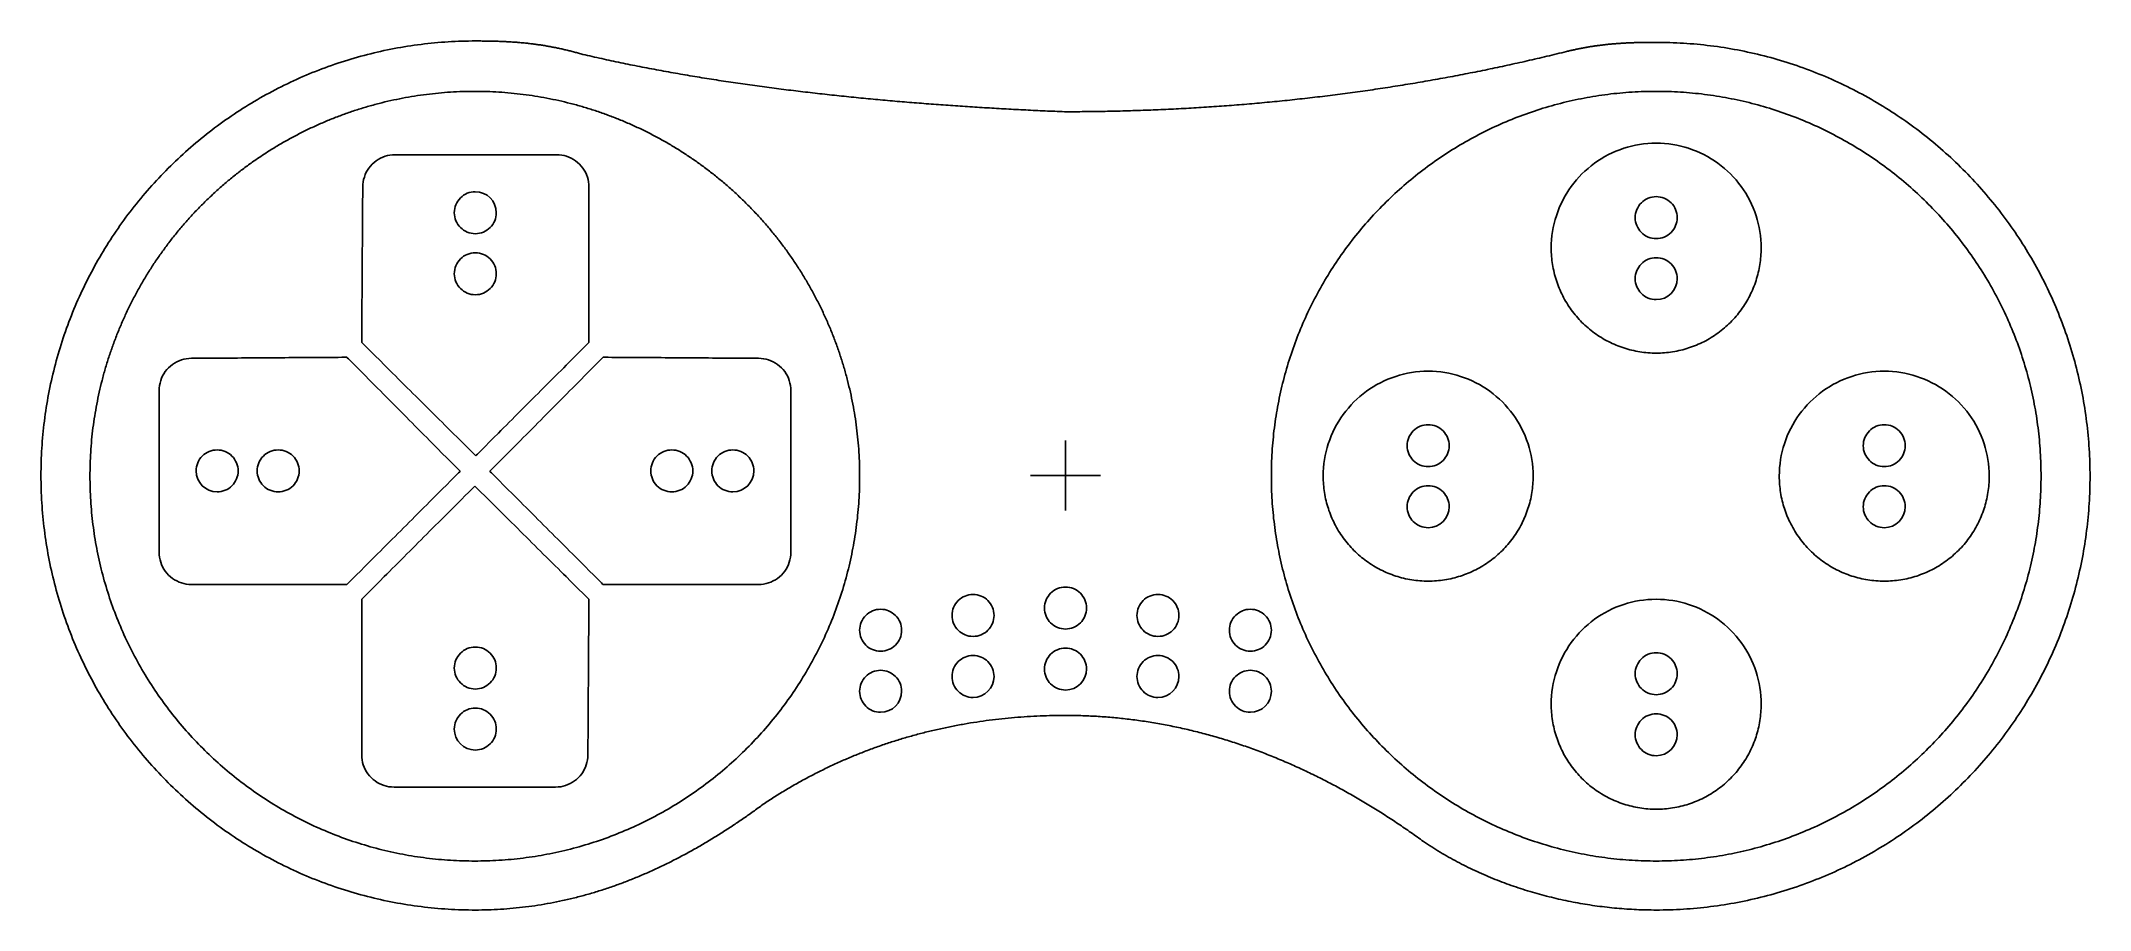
# Model space of a CAD drawing. Extents: x 23 to 170, y 216 to 278.
import ezdxf

# ---------------------------------------------------------------- set-up
doc = ezdxf.new("R2010")
doc.units = 0
doc.layers.get('0').update_dxf_attribs({"linetype": 'CONTINUOUS'})

msp = doc.modelspace()

# ---------------------------------------------------------------- linework, layer by layer
at = {"color": 1}
for points in [[(138.78394, 277.76868), (138.78394, 277.76868), (138.78394, 277.76868), (138.78394, 277.76868), (138.78394, 277.76868), (138.78394, 277.76868), (138.78394, 277.76868), (138.78394, 277.76868), (138.78394, 277.76868), (138.78394, 277.76868), (138.78394, 277.76868), (138.78394, 277.76868), (138.78394, 277.76868), (138.78394, 277.76868), (138.78394, 277.76868), (138.78394, 277.76868), (138.78394, 277.76868), (138.78394, 277.76868), (138.78394, 277.76868), (138.78394, 277.76868), (138.78394, 277.76868), (138.78394, 277.76868), (138.78394, 277.76868), (138.78394, 277.76868), (138.78394, 277.76868)], [(138.783938, 266.745863)], [(54.398467, 264.097208)], [(138.783938, 262.383307)], [(146.283924, 263.064654), (146.283924, 263.064654), (146.283924, 263.064654), (146.283924, 263.064654), (146.283924, 263.064654)], [(54.398467, 259.734652)], [(122.488105, 250.450028)], [(155.07977, 250.450028)], [(37.449181, 247.147922)], [(41.811737, 247.147922)], [(66.938876, 247.147922)], [(71.301432, 247.147922)], [(81.861695, 246.768741), (81.861695, 246.768741), (81.861695, 246.768741), (81.861695, 246.768741), (81.861695, 246.768741), (81.861695, 246.768741), (81.861695, 246.768741), (81.861695, 246.768741), (81.861695, 246.768741), (81.861695, 246.768741), (81.861695, 246.768741), (81.861695, 246.768741), (81.861695, 246.768741), (81.861695, 246.768741), (81.861695, 246.768741), (81.861695, 246.768741), (81.861695, 246.768741), (81.861695, 246.768741), (81.861695, 246.768741), (81.861695, 246.768741), (81.861695, 246.768741), (81.861695, 246.768741), (81.861695, 246.768741), (81.861695, 246.768741), (81.861695, 246.768741)], [(122.488105, 246.087472)], [(129.988091, 246.768819), (129.988091, 246.768819), (129.988091, 246.768819), (129.988091, 246.768819), (129.988091, 246.768819)], [(155.07977, 246.087472)], [(162.579756, 246.768819), (162.579756, 246.768819), (162.579756, 246.768819), (162.579756, 246.768819), (162.579756, 246.768819)], [(166.28393, 246.768744), (166.28393, 246.768744), (166.28393, 246.768744), (166.28393, 246.768744), (166.28393, 246.768744), (166.28393, 246.768744), (166.28393, 246.768744), (166.28393, 246.768744), (166.28393, 246.768744), (166.28393, 246.768744), (166.28393, 246.768744), (166.28393, 246.768744), (166.28393, 246.768744), (166.28393, 246.768744), (166.28393, 246.768744), (166.28393, 246.768744), (166.28393, 246.768744), (166.28393, 246.768744), (166.28393, 246.768744), (166.28393, 246.768744), (166.28393, 246.768744), (166.28393, 246.768744), (166.28393, 246.768744), (166.28393, 246.768744), (166.28393, 246.768744)], [(96.572811, 238.847902)], [(83.361672, 237.260401)], [(89.967227, 238.318726)], [(103.178375, 238.318738)], [(109.783932, 237.260401)], [(54.398496, 234.561144)], [(96.572811, 234.485346)], [(83.361672, 232.897845)], [(89.967227, 233.95617)], [(103.178375, 233.956182)], [(109.783932, 232.897845)], [(138.783938, 234.154192)], [(54.398496, 230.198588)], [(146.283924, 230.472983), (146.283924, 230.472983), (146.283924, 230.472983), (146.283924, 230.472983), (146.283924, 230.472983)], [(138.783938, 229.791636)]]:
    msp.add_lwpolyline(points, close=True, dxfattribs=at)
for points in [[(44.813904, 276.356677), (45.430053, 276.556747), (46.054651, 276.738076), (46.687024, 276.899989)], [(46.687024, 276.899989), (47.31469, 277.060696), (47.950016, 277.202277), (48.592345, 277.324072)], [(48.592345, 277.324072), (49.228357, 277.44467), (49.871236, 277.54587), (50.520341, 277.627034)], [(50.520341, 277.627034), (51.162061, 277.707274), (51.809867, 277.767931), (52.463142, 277.808388)], [(52.463142, 277.808388), (53.107545, 277.848298), (53.757272, 277.868548), (54.411726, 277.868548)], [(54.411726, 277.868548), (54.516126, 277.868547), (54.619361, 277.868311), (54.721501, 277.86782)], [(54.721501, 277.86782), (54.826, 277.867319), (54.929355, 277.86652), (55.03164, 277.86552)], [(55.03164, 277.86552), (55.136034, 277.86442), (55.239311, 277.86312), (55.34156, 277.86142)], [(55.34156, 277.86142), (55.446348, 277.85972), (55.550054, 277.85762), (55.652763, 277.85522)], [(55.652763, 277.85522), (55.757088, 277.85282), (55.860389, 277.84992), (55.962751, 277.84672)], [(55.962751, 277.84672), (56.06719, 277.84342), (56.170653, 277.83982), (56.27324, 277.8357)], [(56.27324, 277.8357), (56.377073, 277.8316), (56.480009, 277.827), (56.582146, 277.82195)], [(56.582146, 277.82195), (56.685908, 277.81685), (56.788846, 277.81124), (56.891071, 277.80515)], [(56.891071, 277.80515), (56.994912, 277.79895), (57.098012, 277.79225), (57.200488, 277.785)], [(57.200488, 277.785), (57.304577, 277.7776), (57.408022, 277.76971), (57.510934, 277.76119)], [(57.510934, 277.76119), (57.614418, 277.75259), (57.717367, 277.74347), (57.819896, 277.73368)], [(57.819896, 277.73368), (57.92316, 277.72378), (58.026001, 277.71334), (58.12854, 277.70219)], [(58.12854, 277.70219), (58.231212, 277.69102), (58.333582, 277.67919), (58.435769, 277.66667)], [(58.435769, 277.66667), (58.53856, 277.65407), (58.641168, 277.64077), (58.743718, 277.62673)], [(58.743718, 277.62673), (58.846267, 277.6127), (58.948756, 277.59793), (59.051314, 277.5824)], [(59.051314, 277.5824), (59.153216, 277.56697), (59.255186, 277.55078), (59.357339, 277.53381)], [(59.357339, 277.53381), (59.459095, 277.51691), (59.561037, 277.49923), (59.663282, 277.48075)], [(59.663282, 277.48075), (59.764798, 277.4624), (59.866615, 277.44325), (59.96885, 277.42328)], [(59.96885, 277.42328), (60.069801, 277.40356), (60.171158, 277.38304), (60.273036, 277.36169)], [(60.273036, 277.36169), (60.373334, 277.34067), (60.474138, 277.31885), (60.575555, 277.29619)], [(60.575555, 277.29619), (60.67557, 277.27385), (60.776181, 277.2507), (60.877492, 277.22672)], [(60.877492, 277.22672), (60.977536, 277.20304), (61.078261, 277.17855), (61.179768, 277.15322)], [(61.179768, 277.15322), (61.279078, 277.12844), (61.379132, 277.10286), (61.480031, 277.07645)], [(61.480031, 277.07645), (61.578801, 277.05061), (61.678367, 277.02397), (61.778835, 276.99653)], [(61.778835, 276.99653), (61.877745, 276.96951), (61.977519, 276.94171), (62.078245, 276.9131)], [(62.078245, 276.9131), (62.525886, 276.80826), (62.977382, 276.705641), (63.432566, 276.605208)], [(129.5626, 276.445729), (130.03294, 276.552931), (130.50297, 276.662624), (130.97268, 276.774824)], [(130.97268, 276.774824), (131.44239, 276.887023), (131.91179, 277.00173), (132.38086, 277.118959)], [(132.38086, 277.118959), (132.46536, 277.139179), (132.5492, 277.158779), (132.63241, 277.177779)], [(132.63241, 277.177779), (132.71721, 277.197129), (132.80127, 277.215869), (132.88476, 277.233999)], [(132.88476, 277.233999), (132.96956, 277.252419), (133.05378, 277.270219), (133.13739, 277.287429)], [(133.13739, 277.287429), (133.22229, 277.304899), (133.30665, 277.321759), (133.39042, 277.338009)], [(133.39042, 277.338009), (133.47552, 277.354519), (133.56002, 277.370419), (133.644, 277.385719)], [(133.644, 277.385719), (133.7295, 277.401289), (133.8144, 277.416249), (133.89882, 277.430609)], [(133.89882, 277.430609), (133.98442, 277.445169), (134.0695, 277.459129), (134.15413, 277.472499)], [(134.15413, 277.472499), (134.23973, 277.486019), (134.32479, 277.498939), (134.40947, 277.511289)], [(134.40947, 277.511289), (134.49477, 277.523719), (134.57957, 277.535579), (134.66403, 277.546879)], [(134.66403, 277.546879), (134.74983, 277.558359), (134.83523, 277.569259), (134.92032, 277.579619)], [(134.92032, 277.579619), (135.00602, 277.590049), (135.09133, 277.599929), (135.1764, 277.609279)], [(135.1764, 277.609279), (135.2623, 277.618679), (135.34786, 277.627619), (135.43323, 277.636019)], [(135.43323, 277.636019), (135.51913, 277.644519), (135.60487, 277.652409), (135.69042, 277.659869)], [(135.69042, 277.659869), (135.77652, 277.667369), (135.86236, 277.674369), (135.94815, 277.680919)], [(135.94815, 277.680919), (136.03395, 277.687419), (136.11964, 277.693549), (136.20529, 277.699199)], [(136.20529, 277.699199), (136.29139, 277.704899), (136.37743, 277.710129), (136.46351, 277.714969)], [(136.46351, 277.714969), (136.54931, 277.719769), (136.63511, 277.724169), (136.721, 277.728259)], [(136.721, 277.728259), (136.8066, 277.732259), (136.89232, 277.735959), (136.97817, 277.739269)], [(136.97817, 277.739269), (137.06377, 277.742569), (137.14951, 277.745569), (137.23546, 277.748169)], [(137.23546, 277.748169), (137.32146, 277.750869), (137.40758, 277.753169), (137.49401, 277.755269)], [(137.49401, 277.755269), (137.57961, 277.757269), (137.6654, 277.759069), (137.75155, 277.760569)], [(137.75155, 277.760569), (137.83735, 277.762069), (137.9235, 277.763369), (138.01001, 277.764369)], [(138.01001, 277.764369), (138.09541, 277.765369), (138.18118, 277.766269), (138.26737, 277.766869)], [(138.26737, 277.766869), (138.35327, 277.767499), (138.43951, 277.767969), (138.52626, 277.768269)], [(138.52626, 277.768269), (138.61166, 277.768551), (138.69755, 277.76868), (138.78394, 277.76868)], [(138.78394, 277.768745), (139.43785, 277.768745), (140.08705, 277.748495), (140.73093, 277.708595)], [(140.73093, 277.708595), (141.38275, 277.668195), (142.02911, 277.607664), (142.6694, 277.5276)], [(142.6694, 277.5276), (143.31734, 277.44658), (143.95905, 277.345563), (144.59393, 277.225187)], [(144.59393, 277.225187), (145.23497, 277.103641), (145.86902, 276.962359), (146.49543, 276.801994)], [(146.49543, 276.801994), (147.12675, 276.640372), (147.75031, 276.459369), (148.36544, 276.259653)], [(41.188662, 274.920202), (41.775495, 275.196819), (42.372393, 275.455596), (42.978656, 275.695834)], [(42.978656, 275.695834), (43.581378, 275.934668), (44.193356, 276.155178), (44.813904, 276.356677)], [(63.432566, 276.605208), (63.881413, 276.506178), (64.333848, 276.409265), (64.789714, 276.314451)], [(64.789714, 276.314451), (65.240516, 276.220691), (65.694671, 276.128975), (66.152027, 276.039277)], [(66.152027, 276.039277), (66.60374, 275.950687), (67.058577, 275.864061), (67.516388, 275.779373)], [(67.516388, 275.779373), (67.968868, 275.695673), (68.424253, 275.613861), (68.8824, 275.533913)], [(68.8824, 275.533913), (69.336235, 275.454723), (69.792781, 275.37735), (70.251905, 275.301781)], [(70.251905, 275.301781), (70.706541, 275.226951), (71.163704, 275.153883), (71.623256, 275.082552)], [(122.46136, 275.018555), (122.93688, 275.101525), (123.41211, 275.18694), (123.88704, 275.274801)], [(123.88704, 275.274801), (124.36197, 275.362661), (124.83661, 275.452975), (125.31094, 275.545754)], [(125.31094, 275.545754), (125.78485, 275.638444), (126.25845, 275.733607), (126.73175, 275.831243)], [(126.73175, 275.831243), (127.20467, 275.928803), (127.67729, 276.028835), (128.1496, 276.131357)], [(128.1496, 276.131357), (128.62091, 276.233664), (129.09191, 276.338449), (129.5626, 276.445729)], [(148.36544, 276.259653), (148.98508, 276.058475), (149.59616, 275.838311), (150.198, 275.599848)], [(150.198, 275.599848), (150.8034, 275.359971), (151.39946, 275.101576), (151.98546, 274.825364)], [(37.772761, 273.038485), (38.320937, 273.387085), (38.880786, 273.718967), (39.451589, 274.033413)], [(39.451589, 274.033413), (40.019987, 274.346535), (40.599248, 274.642367), (41.188662, 274.920202)], [(49.206993, 273.781434), (49.489818, 273.835404), (49.773709, 273.88498), (50.058573, 273.930108)], [(50.058573, 273.930108), (50.34313, 273.975188), (50.628655, 274.015838), (50.915048, 274.052009)], [(50.915048, 274.052009), (51.200467, 274.088059), (51.486749, 274.119669), (51.773798, 274.146789)], [(51.773798, 274.146789), (52.059913, 274.173829), (52.34679, 274.196409), (52.634331, 274.214489)], [(52.634331, 274.214489), (52.921592, 274.232559), (53.209514, 274.246139), (53.498003, 274.255199)], [(53.498003, 274.255199), (53.785369, 274.264199), (54.073297, 274.268749), (54.36169, 274.268749)], [(54.36169, 274.268749), (54.649824, 274.268749), (54.937492, 274.264249), (55.2246, 274.255219)], [(55.2246, 274.255219), (55.512871, 274.246219), (55.800574, 274.232619), (56.087615, 274.214579)], [(56.087615, 274.214579), (56.375455, 274.196489), (56.662628, 274.173899), (56.94904, 274.146839)], [(56.94904, 274.146839), (57.236502, 274.119679), (57.523196, 274.088029), (57.809026, 274.051919)], [(57.809026, 274.051919), (58.094855, 274.015809), (58.379817, 273.975239), (58.663818, 273.930264)], [(58.663818, 273.930264), (58.948803, 273.885124), (59.232815, 273.835544), (59.51576, 273.781552)], [(71.623256, 275.082552), (72.078657, 275.011862), (72.536404, 274.942884), (72.996372, 274.87558)], [(72.996372, 274.87558), (73.452765, 274.8088), (73.911343, 274.74367), (74.371975, 274.680167)], [(74.371975, 274.680167), (74.829024, 274.617157), (75.288095, 274.55575), (75.749068, 274.495917)], [(75.749068, 274.495917), (76.20635, 274.436567), (76.665503, 274.378758), (77.126404, 274.322478)], [(77.126404, 274.322478), (77.584485, 274.266538), (78.044291, 274.212114), (78.505706, 274.159166)], [(78.505706, 274.159166), (78.963986, 274.106576), (79.423853, 274.055451), (79.885188, 274.005762)], [(79.885188, 274.005762), (80.344055, 273.956342), (80.804377, 273.908332), (81.266035, 273.861734)], [(81.266035, 273.861734), (81.725894, 273.815314), (82.187079, 273.770284), (82.649481, 273.72661)], [(113.85624, 273.782893), (114.33638, 273.837303), (114.81626, 273.894073), (115.29584, 273.953208)], [(115.29584, 273.953208), (115.77509, 274.012298), (116.25408, 274.073757), (116.73276, 274.137594)], [(116.73276, 274.137594), (117.21146, 274.201434), (117.68989, 274.267651), (118.16803, 274.336266)], [(118.16803, 274.336266), (118.64613, 274.404876), (119.12396, 274.475881), (119.60148, 274.549299)], [(119.60148, 274.549299), (120.07889, 274.622699), (120.55603, 274.69851), (121.03287, 274.776747)], [(121.03287, 274.776747), (121.50932, 274.854917), (121.9855, 274.935519), (122.46136, 275.018555)], [(133.62775, 273.786152), (134.19128, 273.893049), (134.76089, 273.982749), (135.33601, 274.05469)], [(135.33601, 274.05469), (135.90405, 274.12574), (136.47747, 274.179472), (137.05573, 274.215329)], [(137.05573, 274.215329), (137.62725, 274.250769), (138.20349, 274.268749), (138.78395, 274.268749)], [(138.78395, 274.268749), (139.36404, 274.268749), (139.93994, 274.250789), (140.51112, 274.215389)], [(140.51112, 274.215389), (141.08934, 274.179559), (141.66273, 274.125849), (142.23073, 274.054829)], [(142.23073, 274.054829), (142.80509, 273.983009), (143.37394, 273.893477), (143.93672, 273.786796)], [(151.98546, 274.825364), (152.57419, 274.547863), (153.15277, 274.252378), (153.7205, 273.939617)], [(153.7205, 273.939617), (154.29038, 273.625668), (154.84933, 273.294313), (155.39662, 272.946266)], [(36.160798, 271.940943), (36.685918, 272.323094), (37.22348, 272.689182), (37.772761, 273.038485)], [(44.237981, 272.337489), (44.5056, 272.443452), (44.774897, 272.54522), (45.045773, 272.642754)], [(45.045773, 272.642754), (45.316648, 272.740284), (45.589102, 272.833587), (45.863034, 272.922607)], [(45.863034, 272.922607), (46.136481, 273.011467), (46.411401, 273.096074), (46.687695, 273.176372)], [(46.687695, 273.176372), (46.96419, 273.256732), (47.242061, 273.332779), (47.521207, 273.404475)], [(47.521207, 273.404475), (47.800171, 273.476125), (48.08041, 273.543432), (48.361822, 273.606351)], [(48.361822, 273.606351), (48.642411, 273.669091), (48.924168, 273.727461), (49.206993, 273.781434)], [(59.51576, 273.781552), (59.798671, 273.727572), (60.080513, 273.669184), (60.361186, 273.606433)], [(60.361186, 273.606433), (60.642316, 273.543583), (60.922275, 273.476352), (61.200963, 273.404784)], [(61.200963, 273.404784), (61.480061, 273.333114), (61.757882, 273.257092), (62.034329, 273.176764)], [(62.034329, 273.176764), (62.310776, 273.096434), (62.58585, 273.0118), (62.859448, 272.922897)], [(62.859448, 272.922897), (63.133366, 272.833887), (63.405807, 272.740609), (63.676669, 272.643091)], [(63.676669, 272.643091), (63.947616, 272.545541), (64.21698, 272.443757), (64.484667, 272.337776)], [(82.649481, 273.72661), (83.109147, 273.6832), (83.570011, 273.64113), (84.031966, 273.600396)], [(84.031966, 273.600396), (84.492097, 273.559816), (84.953306, 273.520556), (85.415485, 273.482584)], [(85.415485, 273.482584), (85.876241, 273.444734), (86.337957, 273.408154), (86.800531, 273.37285)], [(86.800531, 273.37285), (87.261636, 273.33765), (87.723594, 273.30371), (88.186292, 273.270995)], [(88.186292, 273.270995), (88.647183, 273.238415), (89.108809, 273.207045), (89.571065, 273.176885)], [(89.571065, 273.176885), (90.032747, 273.146755), (90.495056, 273.117825), (90.957884, 273.090065)], [(90.957884, 273.090065), (91.41964, 273.062375), (91.881915, 273.035845), (92.3446, 273.010475)], [(92.3446, 273.010475), (92.806308, 272.985155), (93.268427, 272.960975), (93.73085, 272.937915)], [(93.73085, 272.937915), (94.192934, 272.914875), (94.655322, 272.892945), (95.117909, 272.872125)], [(95.117909, 272.872125), (95.580496, 272.851295), (96.043284, 272.831565), (96.506162, 272.812915)], [(96.506162, 272.812915), (96.989305, 272.813285), (97.472233, 272.815815), (97.954944, 272.820415)], [(97.954944, 272.820415), (98.438073, 272.825115), (98.920993, 272.831885), (99.403683, 272.840875)], [(99.403683, 272.840875), (99.886534, 272.849875), (100.36916, 272.861035), (100.85157, 272.874395)], [(100.85157, 272.874395), (101.33468, 272.887775), (101.81758, 272.903345), (102.30023, 272.921125)], [(102.30023, 272.921125), (102.78289, 272.938915), (103.26532, 272.958905), (103.74752, 272.981135)], [(103.74752, 272.981135), (104.22981, 273.003365), (104.71184, 273.027825), (105.19365, 273.054525)], [(105.19365, 273.054525), (105.67634, 273.081275), (106.15877, 273.110275), (106.64098, 273.141555)], [(106.64098, 273.141555), (107.12271, 273.172795), (107.6042, 273.206305), (108.08544, 273.242089)], [(108.08544, 273.242089), (108.5674, 273.277929), (109.04908, 273.316049), (109.53053, 273.356481)], [(109.53053, 273.356481), (110.01198, 273.396911), (110.49316, 273.439641), (110.9741, 273.484688)], [(110.9741, 273.484688), (111.4549, 273.529728), (111.93545, 273.577078), (112.41574, 273.626767)], [(112.41574, 273.626767), (112.89617, 273.676467), (113.37635, 273.728506), (113.85624, 273.782893)], [(128.65707, 272.344135), (129.19093, 272.5557), (129.73299, 272.751033), (130.28264, 272.929526)], [(130.28264, 272.929526), (130.82839, 273.106753), (131.38163, 273.267378), (131.94175, 273.410803)], [(131.94175, 273.410803), (132.49717, 273.553024), (133.05936, 273.678334), (133.62775, 273.786152)], [(143.93672, 273.786796), (144.5056, 273.67896), (145.06828, 273.553601), (145.62417, 273.411303)], [(145.62417, 273.411303), (146.18443, 273.267889), (146.73779, 273.107269), (147.28367, 272.930039)], [(147.28367, 272.930039), (147.83369, 272.751464), (148.3761, 272.556026), (148.91031, 272.344336)], [(155.39662, 272.946266), (155.94499, 272.59754), (156.48165, 272.232056), (157.00589, 271.850535)], [(34.620613, 270.74464), (35.121034, 271.159049), (35.634672, 271.558058), (36.160798, 271.940943)], [(41.113774, 270.867411), (41.366053, 271.006088), (41.620405, 271.140747), (41.876732, 271.271347)], [(41.876732, 271.271347), (42.133359, 271.402099), (42.391965, 271.528783), (42.652449, 271.651356)], [(42.652449, 271.651356), (42.913013, 271.773967), (43.175457, 271.892464), (43.43968, 272.006808)], [(43.43968, 272.006808), (43.704033, 272.121208), (43.970166, 272.231448), (44.237981, 272.337489)], [(64.484667, 272.337776), (64.752486, 272.231743), (65.018623, 272.121511), (65.282978, 272.007118)], [(65.282978, 272.007118), (65.547141, 271.89281), (65.809523, 271.77435), (66.070029, 271.651779)], [(66.070029, 271.651779), (66.330533, 271.529208), (66.58916, 271.402526), (66.845806, 271.271774)], [(66.845806, 271.271774), (67.101999, 271.141254), (67.356219, 271.006678), (67.608367, 270.868089)], [(125.53301, 270.871522), (126.03646, 271.148893), (126.54952, 271.410948), (127.0716, 271.657061)], [(127.0716, 271.657061), (127.59137, 271.902096), (128.12008, 272.131327), (128.65707, 272.344135)], [(148.91031, 272.344336), (149.44727, 272.131554), (149.97594, 271.90235), (150.49569, 271.657345)], [(150.49569, 271.657345), (151.01786, 271.411198), (151.53104, 271.149102), (152.03459, 270.871686)], [(157.00589, 271.850535), (157.53165, 271.467911), (158.04492, 271.069156), (158.54496, 270.655001)], [(31.777592, 268.074015), (32.222899, 268.548024), (32.682927, 269.008043), (33.156946, 269.45334)], [(33.156946, 269.45334), (33.63108, 269.898745), (34.119213, 270.329422), (34.620613, 270.74464)], [(38.197659, 269.016903), (38.43109, 269.1865), (38.66698, 269.352267), (38.905228, 269.514164)], [(38.905228, 269.514164), (39.143447, 269.67604), (39.384024, 269.834046), (39.626861, 269.988141)], [(39.626861, 269.988141), (39.870094, 270.142487), (40.115594, 270.292909), (40.363261, 270.439366)], [(40.363261, 270.439366), (40.611292, 270.586038), (40.861496, 270.728733), (41.113774, 270.867411)], [(47.306573, 269.302738), (47.500363, 269.444011), (47.717143, 269.55567), (47.950593, 269.631195)], [(47.950593, 269.631195), (48.175093, 269.703825), (48.415023, 269.743041), (48.664743, 269.743041)], [(48.664743, 269.743041), (48.664743, 269.743041), (49.616093, 269.743041), (50.972513, 269.743041)], [(50.972513, 269.743041), (51.661563, 269.743041), (52.455153, 269.743041), (53.281653, 269.743041)], [(53.281653, 269.743041), (54.041833, 269.743041), (54.829853, 269.743041), (55.590013, 269.743041)], [(55.590013, 269.743041), (56.415873, 269.743041), (57.208833, 269.743041), (57.897443, 269.743041)], [(57.897443, 269.743041), (59.254183, 269.743041), (60.205813, 269.743041), (60.205813, 269.743041)], [(60.205813, 269.743041), (60.455243, 269.743041), (60.695203, 269.703921), (60.919913, 269.631453)], [(60.919913, 269.631453), (61.153893, 269.555993), (61.371343, 269.444383), (61.565743, 269.303137)], [(67.608367, 270.868089), (67.8607, 270.729399), (68.110961, 270.586689), (68.359045, 270.440001)], [(68.359045, 270.440001), (68.606965, 270.293408), (68.852718, 270.142842), (69.096196, 269.988344)], [(69.096196, 269.988344), (69.338964, 269.834298), (69.579473, 269.676344), (69.817624, 269.514521)], [(69.817624, 269.514521), (70.055776, 269.352698), (70.291573, 269.187007), (70.524911, 269.01749)], [(122.61826, 269.017961), (123.08337, 269.356479), (123.5595, 269.680769), (124.04602, 269.99019)], [(124.04602, 269.99019), (124.53155, 270.298988), (125.02742, 270.592978), (125.53301, 270.871522)], [(134.375784, 269.133119), (135.005354, 269.591226), (135.708944, 269.953749), (136.465244, 270.199364)], [(136.465244, 270.199364), (137.195414, 270.436493), (137.974704, 270.564653), (138.783924, 270.564653)], [(138.783924, 270.564653), (139.592934, 270.564653), (140.372024, 270.436561), (141.102024, 270.199551)], [(141.102024, 270.199551), (141.858704, 269.953881), (142.562634, 269.591189), (143.192464, 269.132829)], [(152.03459, 270.871686), (152.54004, 270.593216), (153.0358, 270.29931), (153.52123, 269.990601)], [(153.52123, 269.990601), (154.0076, 269.681288), (154.4836, 269.357116), (154.94858, 269.018723)], [(158.54496, 270.655001), (159.04517, 270.240719), (159.53215, 269.811026), (160.00517, 269.366649)], [(30.487173, 266.611476), (30.90212, 267.112481), (31.332503, 267.600237), (31.777592, 268.074015)], [(36.174968, 267.396295), (36.391292, 267.587036), (36.61033, 267.774123), (36.831985, 267.957514)], [(36.831985, 267.957514), (37.054454, 268.141578), (37.279561, 268.321919), (37.507206, 268.498498)], [(37.507206, 268.498498), (37.73485, 268.675076), (37.965034, 268.847891), (38.197659, 269.016903)], [(46.353753, 267.432081), (46.355753, 267.681504), (46.395353, 267.921455), (46.468373, 268.146158)], [(46.468373, 268.146158), (46.544273, 268.379684), (46.655633, 268.596741), (46.796313, 268.790845)], [(46.796313, 268.790845), (46.938613, 268.987202), (47.110873, 269.160071), (47.306573, 269.302738)], [(61.565743, 269.303137), (61.761883, 269.16062), (61.934553, 268.987935), (62.077053, 268.791779)], [(62.077053, 268.791779), (62.218153, 268.597539), (62.329683, 268.380285), (62.405113, 268.146522)], [(62.405113, 268.146522), (62.477613, 267.921715), (62.516813, 267.68164), (62.516813, 267.432081)], [(70.524911, 269.01749), (70.758001, 268.848154), (70.988639, 268.675), (71.216728, 268.498067)], [(71.216728, 268.498067), (71.444042, 268.321737), (71.668821, 268.141654), (71.890974, 267.957861)], [(71.890974, 267.957861), (72.112406, 267.774663), (72.331224, 267.587777), (72.547336, 267.397243)], [(119.9584, 266.815031), (120.37783, 267.209074), (120.80963, 267.590103), (121.25316, 267.957473)], [(121.25316, 267.957473), (121.69668, 268.324843), (122.15193, 268.678554), (122.61826, 269.017961)], [(132.715744, 267.47319), (133.178794, 268.109462), (133.739484, 268.67011), (134.375784, 269.133119)], [(143.192464, 269.132829), (143.828734, 268.66978), (144.389384, 268.109095), (144.852394, 267.472791)], [(154.94858, 269.018723), (155.4149, 268.679358), (155.87014, 268.325691), (156.31365, 267.958366)], [(156.31365, 267.958366), (156.75731, 267.590929), (157.18923, 267.209825), (157.60878, 266.8157)], [(160.00517, 269.366649), (160.47842, 268.922056), (160.9377, 268.462765), (161.38229, 267.989505)], [(161.38229, 267.989505), (161.82698, 267.51613), (162.25696, 267.028779), (162.67152, 266.528182)], [(29.289718, 265.069927), (29.672958, 265.596532), (30.072352, 266.110624), (30.487173, 266.611476)], [(34.916253, 266.214182), (35.119994, 266.417924), (35.326605, 266.618139), (35.535988, 266.814787)], [(35.535988, 266.814787), (35.746218, 267.012232), (35.959242, 267.206081), (36.174968, 267.396295)], [(46.339053, 265.211848), (46.348053, 266.516864), (46.353753, 267.432081), (46.353753, 267.432081)], [(53.337807, 266.657868), (53.056502, 266.376564), (52.898467, 265.995033), (52.898467, 265.597208)], [(54.398467, 267.097208), (54.000642, 267.097208), (53.619111, 266.939173), (53.337807, 266.657868)], [(55.898467, 265.597208), (55.898467, 266.425635), (55.226894, 267.097208), (54.398467, 267.097208)], [(62.516813, 267.432081), (62.516813, 267.432081), (62.516813, 266.516461), (62.516813, 265.210986)], [(72.547336, 267.397243), (72.763236, 267.206895), (72.976432, 267.012907), (73.186829, 266.815317)], [(73.186829, 266.815317), (73.396405, 266.618498), (73.603203, 266.418106), (73.807128, 266.214181)], [(118.73699, 265.593581), (119.13131, 266.013334), (119.53866, 266.420699), (119.9584, 266.815031)], [(131.649024, 265.382759), (131.894694, 266.139433), (132.257384, 266.843361), (132.715744, 267.47319)], [(137.723278, 266.306523), (138.004583, 266.587828), (138.386114, 266.745863), (138.783938, 266.745863)], [(138.783938, 266.745863), (139.181763, 266.745863), (139.563294, 266.587828), (139.844599, 266.306523)], [(144.852394, 267.472791), (145.310494, 266.843223), (145.673024, 266.139629), (145.918634, 265.383333)], [(157.60878, 266.8157), (158.02853, 266.421383), (158.4359, 266.014032), (158.83023, 265.594294)], [(162.67152, 266.528182), (163.08526, 266.028562), (163.48363, 265.515747), (163.8659, 264.990463)], [(28.192227, 263.458079), (28.541515, 264.007321), (28.907586, 264.544844), (29.289718, 265.069927)], [(33.733191, 264.95439), (33.923539, 265.170289), (34.117527, 265.383485), (34.315117, 265.593882)], [(34.315117, 265.593882), (34.511936, 265.803458), (34.712328, 266.010256), (34.916253, 266.214182)], [(46.324353, 262.989636), (46.329353, 263.785058), (46.334653, 264.548769), (46.339053, 265.211848)], [(52.898467, 265.597208), (52.898467, 265.199384), (53.056502, 264.817853), (53.337807, 264.536548)], [(55.459127, 264.536548), (55.740432, 264.817853), (55.898467, 265.199384), (55.898467, 265.597208)], [(62.516813, 265.210986), (62.516813, 264.547811), (62.516813, 263.784031), (62.516813, 262.98857)], [(73.807128, 266.214181), (74.010871, 266.010438), (74.211086, 265.803829), (74.407733, 265.594446)], [(74.407733, 265.594446), (74.605178, 265.384216), (74.799028, 265.17119), (74.989242, 264.955466)], [(117.59433, 264.298458), (117.96177, 264.742111), (118.34287, 265.174033), (118.73699, 265.593581)], [(131.283924, 263.064654), (131.283924, 263.873664), (131.412014, 264.652754), (131.649024, 265.382759)], [(137.283938, 265.245863), (137.283938, 265.643688), (137.441974, 266.025219), (137.723278, 266.306523)], [(137.723278, 264.185203), (137.441974, 264.466507), (137.283938, 264.848038), (137.283938, 265.245863)], [(139.844599, 266.306523), (140.125903, 266.025219), (140.283938, 265.643688), (140.283938, 265.245863)], [(140.283938, 265.245863), (140.283938, 264.848038), (140.125903, 264.466507), (139.844599, 264.185203)], [(145.918634, 265.383333), (146.155764, 264.653164), (146.283924, 263.873874), (146.283924, 263.064654)], [(158.83023, 265.594294), (159.22427, 265.174863), (159.6053, 264.743062), (159.97267, 264.299537)], [(32.112943, 262.931965), (32.282279, 263.165054), (32.455433, 263.395692), (32.632366, 263.623782)], [(32.632366, 263.623782), (32.808696, 263.851095), (32.988779, 264.075876), (33.172573, 264.298028)], [(33.172573, 264.298028), (33.355771, 264.51946), (33.542657, 264.738279), (33.733191, 264.95439)], [(53.337807, 264.536548), (53.619111, 264.255244), (54.000642, 264.097208), (54.398467, 264.097208)], [(54.398467, 264.097208), (54.796292, 264.097208), (55.177823, 264.255244), (55.459127, 264.536548)], [(74.989242, 264.955466), (75.179983, 264.739142), (75.367069, 264.520104), (75.55046, 264.298449)], [(75.55046, 264.298449), (75.734525, 264.075979), (75.914865, 263.850873), (76.091443, 263.623228)], [(76.091443, 263.623228), (76.268023, 263.395584), (76.440839, 263.1654), (76.609849, 262.932774)], [(116.53397, 262.933382), (116.87334, 263.3997), (117.227, 263.854941), (117.59433, 264.298458)], [(138.783938, 263.745863), (138.386114, 263.745863), (138.004583, 263.903898), (137.723278, 264.185203)], [(139.844599, 264.185203), (139.563294, 263.903898), (139.181763, 263.745863), (138.783938, 263.745863)], [(159.97267, 264.299537), (160.34004, 263.856012), (160.69375, 263.400762), (161.03315, 262.934432)], [(163.8659, 264.990463), (164.24744, 264.466183), (164.61294, 263.929482), (164.96168, 263.38108)], [(27.197279, 261.77927), (27.511733, 262.350067), (27.843621, 262.909909), (28.192227, 263.458079)], [(31.142089, 261.50325), (31.296135, 261.746017), (31.454089, 261.986526), (31.615912, 262.224678)], [(31.615912, 262.224678), (31.777735, 262.462831), (31.943426, 262.698626), (32.112943, 262.931965)], [(46.309653, 260.767979), (46.314653, 261.499607), (46.319653, 262.258035), (46.324353, 262.989636)], [(53.337807, 262.295312), (53.056502, 262.014008), (52.898467, 261.632477), (52.898467, 261.234652)], [(54.398467, 262.734652), (54.000642, 262.734652), (53.619111, 262.576617), (53.337807, 262.295312)], [(55.459127, 262.295312), (55.177823, 262.576617), (54.796292, 262.734652), (54.398467, 262.734652)], [(55.898467, 261.234652), (55.898467, 261.632477), (55.740432, 262.014008), (55.459127, 262.295312)], [(62.516813, 262.98857), (62.516813, 262.256942), (62.516813, 261.498514), (62.516813, 260.766913)], [(76.609849, 262.932774), (76.779447, 262.699344), (76.945214, 262.463454), (77.10711, 262.225206)], [(77.10711, 262.225206), (77.268987, 261.986987), (77.426994, 261.74641), (77.581087, 261.503573)], [(115.5621, 261.506028), (115.87141, 261.992402), (116.19558, 262.468399), (116.53397, 262.933382)], [(131.376324, 261.890614), (131.315124, 262.276534), (131.283924, 262.668984), (131.283924, 263.064654)], [(137.723278, 261.943967), (138.004583, 262.225272), (138.386114, 262.383307), (138.783938, 262.383307)], [(138.783938, 262.383307), (139.181763, 262.383307), (139.563294, 262.225272), (139.844599, 261.943967)], [(146.283934, 263.064584), (146.283934, 262.669284), (146.252734, 262.277204), (146.191634, 261.891634)], [(161.03315, 262.934432), (161.37168, 262.469322), (161.69597, 261.993191), (162.00538, 261.506677)], [(164.96168, 263.38108), (165.30972, 262.833781), (165.64107, 262.274829), (165.955, 261.704939)], [(26.310107, 260.041443), (26.588054, 260.631117), (26.884015, 261.210629), (27.197279, 261.77927)], [(30.262344, 260.015422), (30.401034, 260.267755), (30.543744, 260.518014), (30.690432, 260.766098)], [(30.690432, 260.766098), (30.837025, 261.01402), (30.987591, 261.259771), (31.142089, 261.50325)], [(46.294953, 258.545563), (46.298953, 259.208738), (46.303953, 259.972518), (46.309653, 260.767979)], [(52.898467, 261.234652), (52.898467, 260.836828), (53.056502, 260.455297), (53.337807, 260.173992)], [(55.459127, 260.173992), (55.740432, 260.455297), (55.898467, 260.836828), (55.898467, 261.234652)], [(62.516813, 260.766913), (62.516813, 259.971491), (62.516813, 259.20778), (62.516813, 258.544701)], [(77.581087, 261.503573), (77.735434, 261.26034), (77.885855, 261.01484), (78.032313, 260.767173)], [(78.032313, 260.767173), (78.178984, 260.519142), (78.321679, 260.268938), (78.460358, 260.016659)], [(114.68101, 260.019385), (114.95948, 260.524844), (115.25339, 261.020604), (115.5621, 261.506028)], [(131.650964, 260.747034), (131.529984, 261.119344), (131.437964, 261.501664), (131.376324, 261.890614)], [(132.101224, 259.659934), (131.922914, 260.009944), (131.772354, 260.373444), (131.650964, 260.747034)], [(137.283938, 260.883307), (137.283938, 261.281132), (137.441974, 261.662663), (137.723278, 261.943967)], [(137.723278, 259.822647), (137.441974, 260.103951), (137.283938, 260.485482), (137.283938, 260.883307)], [(140.283938, 260.883307), (140.283938, 260.05488), (139.612366, 259.383307), (138.783938, 259.383307)], [(139.844599, 261.943967), (140.125903, 261.662663), (140.283938, 261.281132), (140.283938, 260.883307)], [(145.916754, 260.746724), (145.795344, 260.373144), (145.644774, 260.009644), (145.466444, 259.659644)], [(146.191634, 261.891634), (146.130034, 261.502224), (146.037884, 261.119454), (145.916754, 260.746724)], [(162.00538, 261.506677), (162.31419, 261.021142), (162.60818, 260.525266), (162.88672, 260.019686)], [(165.955, 261.704939), (166.26763, 261.137451), (166.56299, 260.559117), (166.84038, 259.970646)], [(25.534374, 258.251119), (25.774638, 258.857496), (26.033449, 259.454504), (26.310107, 260.041443)], [(29.478654, 258.477083), (29.601225, 258.737587), (29.727907, 258.996213), (29.858659, 259.25286)], [(29.858659, 259.25286), (29.989179, 259.509052), (30.123755, 259.763273), (30.262344, 260.015422)], [(53.337807, 260.173992), (53.619111, 259.892688), (54.000642, 259.734652), (54.398467, 259.734652)], [(54.398467, 259.734652), (54.796292, 259.734652), (55.177823, 259.892688), (55.459127, 260.173992)], [(78.460358, 260.016659), (78.599034, 259.764381), (78.733694, 259.510028), (78.864292, 259.253701)], [(78.864292, 259.253701), (78.995044, 258.997075), (79.121729, 258.738469), (79.244303, 258.477985)], [(113.89535, 258.480488), (114.1415, 259.002661), (114.40359, 259.515836), (114.68101, 260.019385)], [(132.716424, 258.655994), (132.484674, 258.974944), (132.279134, 259.310724), (132.101224, 259.659934)], [(138.783938, 259.383307), (138.386114, 259.383307), (138.004583, 259.541342), (137.723278, 259.822647)], [(145.466444, 259.659644), (145.288734, 259.310834), (145.083454, 258.975434), (144.852014, 258.656814)], [(162.88672, 260.019686), (163.16409, 259.516236), (163.42615, 259.003164), (163.67226, 258.481096)], [(166.84038, 259.970646), (167.11655, 259.384752), (167.37491, 258.788809), (167.61476, 258.183516)], [(24.873503, 256.415629), (25.075006, 257.036259), (25.295526, 257.648319), (25.534374, 258.251119)], [(29.123315, 257.690032), (29.237623, 257.954195), (29.356083, 258.216578), (29.478654, 258.477083)], [(46.280253, 256.324468), (46.280253, 256.324468), (46.286253, 257.240088), (46.294953, 258.545563)], [(62.516813, 258.544701), (62.516813, 257.239685), (62.516813, 256.324468), (62.516813, 256.324468)], [(79.244303, 258.477985), (79.366913, 258.217421), (79.48541, 257.954977), (79.599755, 257.690753)], [(113.20836, 256.895108), (113.42114, 257.43207), (113.65035, 257.960736), (113.89535, 258.480488)], [(133.480594, 257.761354), (133.201074, 258.040874), (132.945894, 258.340184), (132.716424, 258.655994)], [(134.376124, 256.996534), (134.059984, 257.226174), (133.760374, 257.481574), (133.480594, 257.761354)], [(144.087194, 257.761284), (143.807674, 257.481764), (143.508364, 257.226584), (143.192554, 256.997114)], [(144.852014, 258.656814), (144.622374, 258.340674), (144.366974, 258.041064), (144.087194, 257.761284)], [(163.67226, 258.481096), (163.91729, 257.961315), (164.14653, 257.432617), (164.35933, 256.895622)], [(167.61476, 258.183516), (167.85321, 257.581759), (168.07336, 256.970759), (168.27454, 256.351204)], [(24.330285, 254.542618), (24.492169, 255.174954), (24.673466, 255.799515), (24.873503, 256.415629)], [(28.487343, 256.083723), (28.584893, 256.354669), (28.686676, 256.624035), (28.792657, 256.891722)], [(28.792657, 256.891722), (28.89869, 257.15954), (29.008923, 257.425677), (29.123315, 257.690032)], [(47.910053, 254.705347), (46.952143, 255.656981), (46.280253, 256.324468), (46.280253, 256.324468)], [(62.516813, 256.324468), (62.516813, 256.324468), (61.850103, 255.657179), (60.899513, 254.70577)], [(79.599755, 257.690753), (79.714152, 257.426401), (79.824394, 257.160268), (79.930433, 256.892453)], [(79.930433, 256.892453), (80.036396, 256.624833), (80.138166, 256.355537), (80.235699, 256.084661)], [(112.62266, 255.268468), (112.80123, 255.818485), (112.99667, 256.360902), (113.20836, 256.895108)], [(135.378954, 256.382104), (135.030144, 256.559814), (134.694744, 256.765094), (134.376124, 256.996534)], [(136.466034, 255.931794), (136.092454, 256.053204), (135.728954, 256.203774), (135.378954, 256.382104)], [(142.188614, 256.381914), (141.838604, 256.203604), (141.475104, 256.053044), (141.101514, 255.931654)], [(143.192554, 256.997114), (142.873604, 256.765364), (142.537824, 256.559824), (142.188614, 256.381914)], [(164.35933, 256.895622), (164.5709, 256.361765), (164.76623, 255.819707), (164.94472, 255.270058)], [(168.27454, 256.351204), (168.47429, 255.736041), (168.65532, 255.112443), (168.81697, 254.481082)], [(27.953669, 254.441383), (28.033999, 254.71783), (28.118633, 254.992903), (28.207536, 255.266501)], [(28.207536, 255.266501), (28.296546, 255.54042), (28.389825, 255.812861), (28.487343, 256.083723)], [(33.400231, 255.078016), (33.166705, 255.002116), (32.949648, 254.890756), (32.755544, 254.750076)], [(34.114308, 255.192636), (33.864885, 255.190636), (33.624934, 255.151036), (33.400231, 255.078016)], [(36.334541, 255.207336), (35.029525, 255.198336), (34.114308, 255.192636), (34.114308, 255.192636)], [(38.556753, 255.222036), (37.761331, 255.217036), (36.99762, 255.211736), (36.334541, 255.207336)], [(40.77841, 255.236736), (40.046782, 255.231736), (39.288354, 255.226736), (38.556753, 255.222036)], [(43.000826, 255.251436), (42.337651, 255.247436), (41.573871, 255.242436), (40.77841, 255.236736)], [(45.221921, 255.266136), (45.221921, 255.266136), (44.306301, 255.260136), (43.000826, 255.251436)], [(46.841042, 253.636336), (45.889408, 254.594246), (45.221921, 255.266136), (45.221921, 255.266136)], [(61.909571, 253.636336), (62.861205, 254.594246), (63.528692, 255.266136), (63.528692, 255.266136)], [(63.528692, 255.266136), (63.528692, 255.266136), (64.444312, 255.260136), (65.749787, 255.251436)], [(65.749787, 255.251436), (66.412962, 255.247436), (67.176742, 255.242436), (67.972203, 255.236736)], [(67.972203, 255.236736), (68.703831, 255.231736), (69.462259, 255.226736), (70.19386, 255.222036)], [(70.19386, 255.222036), (70.989282, 255.217036), (71.752993, 255.211736), (72.416072, 255.207336)], [(72.416072, 255.207336), (73.721088, 255.198336), (74.636305, 255.192636), (74.636305, 255.192636)], [(74.636305, 255.192636), (74.885728, 255.190636), (75.125679, 255.151036), (75.350382, 255.078016)], [(75.350382, 255.078016), (75.583908, 255.002116), (75.800965, 254.890756), (75.995069, 254.750076)], [(80.235699, 256.084661), (80.333229, 255.813786), (80.426532, 255.541332), (80.515554, 255.267399)], [(80.515554, 255.267399), (80.604414, 254.993953), (80.68902, 254.719033), (80.769319, 254.442738)], [(112.14139, 253.608973), (112.28481, 254.169227), (112.44543, 254.722591), (112.62266, 255.268468)], [(137.610944, 255.656914), (137.221534, 255.718614), (136.838764, 255.810664), (136.466034, 255.931794)], [(138.783894, 255.564614), (138.388594, 255.564614), (137.996514, 255.595814), (137.610944, 255.656914)], [(139.957934, 255.657014), (139.572014, 255.595814), (139.179564, 255.564614), (138.783894, 255.564614)], [(141.101514, 255.931654), (140.729204, 255.810674), (140.346884, 255.718654), (139.957934, 255.657014)], [(164.94472, 255.270058), (165.12195, 254.724305), (165.28258, 254.171068), (165.42599, 253.610943)], [(23.906404, 252.638072), (24.028148, 253.280136), (24.169661, 253.915204), (24.330285, 254.542618)], [(27.524, 252.768239), (27.58685, 253.04937), (27.654082, 253.329329), (27.725649, 253.608017)], [(27.725649, 253.608017), (27.797319, 253.887114), (27.873341, 254.164936), (27.953669, 254.441383)], [(31.915194, 253.595796), (31.842564, 253.371296), (31.803348, 253.131366), (31.803348, 252.881646)], [(32.243651, 254.239816), (32.102378, 254.046026), (31.990719, 253.829246), (31.915194, 253.595796)], [(32.755544, 254.750076), (32.559187, 254.607776), (32.386318, 254.435516), (32.243651, 254.239816)], [(48.459503, 252.007206), (47.880232, 252.590296), (47.324039, 253.150156), (46.841042, 253.636336)], [(49.539183, 253.086886), (48.956093, 253.666157), (48.396233, 254.22235), (47.910053, 254.705347)], [(60.899513, 254.70577), (60.416623, 254.222459), (59.860473, 253.665828), (59.281253, 253.086109)], [(60.29111, 252.007206), (60.870381, 252.590296), (61.426574, 253.150156), (61.909571, 253.636336)], [(75.995069, 254.750076), (76.191426, 254.607776), (76.364295, 254.435516), (76.506962, 254.239816)], [(76.506962, 254.239816), (76.648235, 254.046026), (76.759894, 253.829246), (76.835419, 253.595796)], [(76.835419, 253.595796), (76.908049, 253.371296), (76.947265, 253.131366), (76.947265, 252.881646)], [(80.769319, 254.442738), (80.849679, 254.166244), (80.925724, 253.888372), (80.997421, 253.609226)], [(80.997421, 253.609226), (81.069071, 253.330262), (81.136378, 253.050023), (81.199298, 252.768612)], [(111.7659, 251.921522), (111.87374, 252.490401), (111.9991, 253.053079), (112.14139, 253.608973)], [(118.079951, 252.837284), (118.709521, 253.295391), (119.413111, 253.657914), (120.169411, 253.903529)], [(120.169411, 253.903529), (120.899581, 254.140658), (121.678871, 254.268818), (122.488091, 254.268818)], [(122.488091, 254.268818), (123.297101, 254.268818), (124.076191, 254.140726), (124.806191, 253.903716)], [(124.806191, 253.903716), (125.562871, 253.658046), (126.266801, 253.295354), (126.896631, 252.836994)], [(150.671616, 252.837284), (151.301186, 253.295391), (152.004776, 253.657914), (152.761076, 253.903529)], [(152.761076, 253.903529), (153.491246, 254.140658), (154.270536, 254.268818), (155.079756, 254.268818)], [(155.079756, 254.268818), (155.888766, 254.268818), (156.667856, 254.140726), (157.397856, 253.903716)], [(157.397856, 253.903716), (158.154536, 253.658046), (158.858466, 253.295354), (159.488296, 252.836994)], [(165.42599, 253.610943), (165.56822, 253.055521), (165.69353, 252.493326), (165.80135, 251.92494)], [(168.81697, 254.481082), (168.97742, 253.85442), (169.11877, 253.220111), (169.24037, 252.57881)], [(23.603496, 250.710459), (23.684646, 251.359434), (23.785832, 252.002184), (23.906404, 252.638072)], [(27.20017, 251.070872), (27.24531, 251.355857), (27.29489, 251.63987), (27.348881, 251.922815)], [(27.348881, 251.922815), (27.402861, 252.205725), (27.46125, 252.487566), (27.524, 252.768239)], [(31.803348, 252.881646), (31.803348, 252.881646), (31.803348, 251.930296), (31.803348, 250.573876)], [(50.078611, 250.377426), (49.545413, 250.914136), (48.992683, 251.470516), (48.459503, 252.007206)], [(51.168963, 251.467778), (50.632253, 252.000976), (50.075873, 252.553706), (49.539183, 253.086886)], [(59.281253, 253.086109), (58.748523, 252.552911), (58.196273, 252.000181), (57.663553, 251.467001)], [(58.672002, 250.377426), (59.2052, 250.914136), (59.75793, 251.470516), (60.29111, 252.007206)], [(76.947265, 252.881646), (76.947265, 252.881646), (76.947265, 251.930296), (76.947265, 250.573876)], [(81.199298, 252.768612), (81.262038, 252.488022), (81.320406, 252.206266), (81.374381, 251.923441)], [(81.374381, 251.923441), (81.428351, 251.640616), (81.477926, 251.356722), (81.523053, 251.071858)], [(111.49787, 250.215529), (111.56967, 250.789884), (111.65922, 251.358738), (111.7659, 251.921522)], [(116.419911, 251.177355), (116.882961, 251.813627), (117.443651, 252.374275), (118.079951, 252.837284)], [(126.896631, 252.836994), (127.532901, 252.373945), (128.093551, 251.81326), (128.556561, 251.176956)], [(149.011576, 251.177355), (149.474626, 251.813627), (150.035316, 252.374275), (150.671616, 252.837284)], [(159.488296, 252.836994), (160.124566, 252.373945), (160.685216, 251.81326), (161.148226, 251.176956)], [(165.80135, 251.92494), (165.90825, 251.361416), (165.99795, 250.791808), (166.06988, 250.216678)], [(169.24037, 252.57881), (169.36077, 251.943815), (169.4618, 251.301964), (169.54283, 250.653899)], [(23.422199, 248.768886), (23.462659, 249.421742), (23.5233, 250.069141), (23.603496, 250.710459)], [(27.078514, 250.21608), (27.114624, 250.501909), (27.155194, 250.786871), (27.20017, 251.070872)], [(31.803348, 250.573876), (31.803348, 249.884826), (31.803348, 249.091236), (31.803348, 248.264736)], [(52.799303, 249.848117), (52.312803, 250.331428), (51.752503, 250.888059), (51.168963, 251.467778)], [(57.663553, 251.467001), (57.084783, 250.88773), (56.529073, 250.331537), (56.046493, 249.84854)], [(76.947265, 250.573876), (76.947265, 249.884826), (76.947265, 249.091236), (76.947265, 248.264736)], [(81.523053, 251.071858), (81.568133, 250.787301), (81.608783, 250.501776), (81.644955, 250.215383)], [(115.353191, 249.086924), (115.598861, 249.843598), (115.961551, 250.547526), (116.419911, 251.177355)], [(121.427445, 250.010688), (121.708749, 250.291993), (122.09028, 250.450028), (122.488105, 250.450028)], [(122.488105, 250.450028), (122.88593, 250.450028), (123.267461, 250.291993), (123.548765, 250.010688)], [(128.556561, 251.176956), (129.014661, 250.547388), (129.377191, 249.843794), (129.622801, 249.087498)], [(147.944856, 249.086924), (148.190526, 249.843598), (148.553216, 250.547526), (149.011576, 251.177355)], [(154.01911, 250.010688), (154.300414, 250.291993), (154.681945, 250.450028), (155.07977, 250.450028)], [(155.07977, 250.450028), (155.477595, 250.450028), (155.859126, 250.291993), (156.14043, 250.010688)], [(161.148226, 251.176956), (161.606326, 250.547388), (161.968856, 249.843794), (162.214466, 249.087498)], [(169.54283, 250.653899), (169.62293, 250.013205), (169.6835, 249.366436), (169.72389, 248.714207)], [(26.915854, 248.494669), (26.933944, 248.782509), (26.956534, 249.069682), (26.983594, 249.356094)], [(26.983594, 249.356094), (27.010754, 249.643556), (27.042404, 249.93025), (27.078514, 250.21608)], [(51.698272, 248.747086), (51.214961, 249.233586), (50.65833, 249.793886), (50.078611, 250.377426)], [(54.428673, 248.229419), (54.428673, 248.229419), (53.756983, 248.896708), (52.799303, 249.848117)], [(56.046493, 249.84854), (55.095683, 248.896906), (54.428773, 248.229419), (54.428773, 248.229419)], [(57.052341, 248.747086), (57.535652, 249.233586), (58.092283, 249.793886), (58.672002, 250.377426)], [(81.644955, 250.215383), (81.681005, 249.929964), (81.712615, 249.643682), (81.739735, 249.356636)], [(81.739735, 249.356636), (81.766765, 249.070518), (81.789345, 248.783641), (81.807435, 248.496099)], [(96.572913, 249.118397), (96.572913, 249.245946), (96.572913, 249.318452), (96.572913, 249.318452)], [(96.572913, 248.918384), (96.572913, 248.994814), (96.572913, 249.061989), (96.572913, 249.118397)], [(96.572913, 248.717575), (96.572913, 248.789937), (96.572913, 248.857132), (96.572913, 248.918384)], [(111.33731, 248.49592), (111.37311, 249.074143), (111.42681, 249.647527), (111.49787, 250.215529)], [(114.988091, 246.768819), (114.988091, 247.577829), (115.116181, 248.356919), (115.353191, 249.086924)], [(120.988105, 248.950028), (120.988105, 249.347853), (121.14614, 249.729384), (121.427445, 250.010688)], [(121.427445, 247.889368), (121.14614, 248.170672), (120.988105, 248.552203), (120.988105, 248.950028)], [(123.548765, 250.010688), (123.83007, 249.729384), (123.988105, 249.347853), (123.988105, 248.950028)], [(123.988105, 248.950028), (123.988105, 248.552203), (123.83007, 248.170672), (123.548765, 247.889368)], [(129.622801, 249.087498), (129.859931, 248.357329), (129.988091, 247.578039), (129.988091, 246.768819)], [(147.579756, 246.768819), (147.579756, 247.577829), (147.707846, 248.356919), (147.944856, 249.086924)], [(153.57977, 248.950028), (153.57977, 249.347853), (153.737805, 249.729384), (154.01911, 250.010688)], [(154.01911, 247.889368), (153.737805, 248.170672), (153.57977, 248.552203), (153.57977, 248.950028)], [(156.14043, 250.010688), (156.421735, 249.729384), (156.57977, 249.347853), (156.57977, 248.950028)], [(156.57977, 248.950028), (156.57977, 248.552203), (156.421735, 248.170672), (156.14043, 247.889368)], [(162.214466, 249.087498), (162.451596, 248.357329), (162.579756, 247.578039), (162.579756, 246.768819)], [(166.06988, 250.216678), (166.14088, 249.648641), (166.19467, 249.075223), (166.23053, 248.496963)], [(23.361939, 246.818771), (23.361944, 247.473742), (23.382229, 248.12398), (23.422199, 248.768886)], [(26.861684, 246.768744), (26.861684, 247.056878), (26.866184, 247.344546), (26.875214, 247.631653)], [(26.875214, 247.631653), (26.884214, 247.919925), (26.897814, 248.207628), (26.915854, 248.494669)], [(31.803348, 248.264736), (31.803348, 247.504556), (31.803348, 246.716536), (31.803348, 245.956376)], [(34.449181, 247.147922), (34.449181, 247.545747), (34.607217, 247.927278), (34.888521, 248.208582)], [(34.888521, 248.208582), (35.169826, 248.489887), (35.551357, 248.647922), (35.949181, 248.647922)], [(35.949181, 248.647922), (36.347006, 248.647922), (36.728537, 248.489887), (37.009842, 248.208582)], [(37.009842, 248.208582), (37.291146, 247.927278), (37.449181, 247.545747), (37.449181, 247.147922)], [(38.811737, 247.147922), (38.811737, 247.545747), (38.969773, 247.927278), (39.251077, 248.208582)], [(39.251077, 248.208582), (39.532382, 248.489887), (39.913913, 248.647922), (40.311737, 248.647922)], [(40.311737, 248.647922), (40.709562, 248.647922), (41.091093, 248.489887), (41.372398, 248.208582)], [(41.372398, 248.208582), (41.653702, 247.927278), (41.811737, 247.545747), (41.811737, 247.147922)], [(53.31697, 247.117716), (53.31697, 247.117716), (52.649681, 247.789406), (51.698272, 248.747086)], [(55.433643, 247.117716), (55.433643, 247.117716), (56.100932, 247.789406), (57.052341, 248.747086)], [(67.378216, 248.208582), (67.096911, 247.927278), (66.938876, 247.545747), (66.938876, 247.147922)], [(68.438876, 248.647922), (68.041051, 248.647922), (67.65952, 248.489887), (67.378216, 248.208582)], [(69.499536, 248.208582), (69.218232, 248.489887), (68.836701, 248.647922), (68.438876, 248.647922)], [(69.938876, 247.147922), (69.938876, 247.545747), (69.780841, 247.927278), (69.499536, 248.208582)], [(71.740772, 248.208582), (71.459467, 247.927278), (71.301432, 247.545747), (71.301432, 247.147922)], [(72.801432, 248.647922), (72.403607, 248.647922), (72.022076, 248.489887), (71.740772, 248.208582)], [(73.862092, 248.208582), (73.580788, 248.489887), (73.199257, 248.647922), (72.801432, 248.647922)], [(74.301432, 247.147922), (74.301432, 247.545747), (74.143397, 247.927278), (73.862092, 248.208582)], [(76.947265, 248.264736), (76.947265, 247.504556), (76.947265, 246.716536), (76.947265, 245.956376)], [(81.807435, 248.496099), (81.825505, 248.208841), (81.839085, 247.920916), (81.848145, 247.632428)], [(81.848145, 247.632428), (81.857145, 247.345061), (81.861695, 247.057137), (81.861695, 246.768741)], [(96.572913, 248.517485), (96.572913, 248.587752), (96.572913, 248.654619), (96.572913, 248.717575)], [(96.572913, 248.318469), (96.572913, 248.387345), (96.572913, 248.453811), (96.572913, 248.517485)], [(96.572913, 248.119108), (96.572913, 248.187463), (96.572913, 248.254021), (96.572913, 248.318469)], [(96.572913, 247.918792), (96.572913, 247.98702), (96.572913, 248.053883), (96.572913, 248.119108)], [(96.572913, 247.717668), (96.572913, 247.785819), (96.572913, 247.852942), (96.572913, 247.918792)], [(96.572913, 247.517479), (96.572913, 247.585022), (96.572913, 247.651825), (96.572913, 247.717668)], [(96.572913, 247.317703), (96.572913, 247.384864), (96.572913, 247.451524), (96.572913, 247.517479)], [(111.28391, 246.768749), (111.28391, 247.348843), (111.30191, 247.924743), (111.33731, 248.49592)], [(122.488105, 247.450028), (122.09028, 247.450028), (121.708749, 247.608063), (121.427445, 247.889368)], [(123.548765, 247.889368), (123.267461, 247.608063), (122.88593, 247.450028), (122.488105, 247.450028)], [(155.07977, 247.450028), (154.681945, 247.450028), (154.300414, 247.608063), (154.01911, 247.889368)], [(156.14043, 247.889368), (155.859126, 247.608063), (155.477595, 247.450028), (155.07977, 247.450028)], [(166.23053, 248.496963), (166.26593, 247.925442), (166.28393, 247.349192), (166.28393, 246.768744)], [(169.72389, 248.714207), (169.76369, 248.070833), (169.78389, 247.422146), (169.78389, 246.768739)], [(23.422069, 244.870163), (23.382169, 245.514574), (23.361929, 246.164309), (23.361939, 246.818771)], [(26.915104, 245.040525), (26.879664, 245.612047), (26.861684, 246.188296), (26.861684, 246.768744)], [(35.949181, 245.647922), (35.120754, 245.647922), (34.449181, 246.319495), (34.449181, 247.147922)], [(37.009842, 246.087262), (36.728537, 245.805957), (36.347006, 245.647922), (35.949181, 245.647922)], [(37.449181, 247.147922), (37.449181, 246.750097), (37.291146, 246.368566), (37.009842, 246.087262)], [(39.251077, 246.087262), (38.969773, 246.368566), (38.811737, 246.750097), (38.811737, 247.147922)], [(40.311737, 245.647922), (39.913913, 245.647922), (39.532382, 245.805957), (39.251077, 246.087262)], [(41.372398, 246.087262), (41.091093, 245.805957), (40.709562, 245.647922), (40.311737, 245.647922)], [(41.811737, 247.147922), (41.811737, 246.750097), (41.653702, 246.368566), (41.372398, 246.087262)], [(51.697849, 245.499896), (52.649483, 246.450706), (53.31697, 247.117616), (53.31697, 247.117616)], [(52.75047, 244.447256), (53.70128, 245.39889), (54.36819, 246.066377), (54.36819, 246.066377)], [(54.36829, 246.066377), (54.36829, 246.066377), (55.03998, 245.399088), (55.99766, 244.447679)], [(57.052764, 245.499896), (56.10113, 246.450706), (55.433643, 247.117616), (55.433643, 247.117616)], [(66.938876, 247.147922), (66.938876, 246.750097), (67.096911, 246.368566), (67.378216, 246.087262)], [(67.378216, 246.087262), (67.65952, 245.805957), (68.041051, 245.647922), (68.438876, 245.647922)], [(68.438876, 245.647922), (68.836701, 245.647922), (69.218232, 245.805957), (69.499536, 246.087262)], [(69.499536, 246.087262), (69.780841, 246.368566), (69.938876, 246.750097), (69.938876, 247.147922)], [(71.301432, 247.147922), (71.301432, 246.750097), (71.459467, 246.368566), (71.740772, 246.087262)], [(71.740772, 246.087262), (72.022076, 245.805957), (72.403607, 245.647922), (72.801432, 245.647922)], [(72.801432, 245.647922), (73.629859, 245.647922), (74.301432, 246.319495), (74.301432, 247.147922)], [(81.861686, 246.768744), (81.861686, 246.18865), (81.843726, 245.61275), (81.808326, 245.041573)], [(94.072914, 246.818452), (94.072914, 246.818452), (94.145592, 246.818452), (94.273423, 246.818452)], [(94.273423, 246.818452), (94.329985, 246.818452), (94.397346, 246.818452), (94.473987, 246.818452)], [(94.473987, 246.818452), (94.534972, 246.818452), (94.601834, 246.818452), (94.673806, 246.818452)], [(94.673806, 246.818452), (94.736595, 246.818452), (94.803274, 246.818452), (94.873334, 246.818452)], [(94.873334, 246.818452), (94.937121, 246.818452), (95.003711, 246.818452), (95.072721, 246.818452)], [(95.072721, 246.818452), (95.13744, 246.818452), (95.204287, 246.818452), (95.272947, 246.818452)], [(95.272947, 246.818452), (95.337864, 246.818452), (95.404401, 246.818452), (95.472291, 246.818452)], [(95.472291, 246.818452), (95.538123, 246.818452), (95.605227, 246.818452), (95.673359, 246.818452)], [(95.673359, 246.818452), (95.739411, 246.818452), (95.806429, 246.818452), (95.874193, 246.818452)], [(95.874193, 246.818452), (95.939871, 246.818452), (96.006248, 246.818452), (96.073123, 246.818452)], [(96.073123, 246.818452), (96.139308, 246.818452), (96.20598, 246.818452), (96.272943, 246.818452)], [(96.272943, 246.818452), (96.339419, 246.818452), (96.406182, 246.818452), (96.47304, 246.818452)], [(96.47304, 246.818452), (96.539637, 246.818452), (96.606329, 246.818452), (96.672925, 246.818452)], [(96.572913, 247.118949), (96.572913, 247.185553), (96.572913, 247.251869), (96.572913, 247.317703)], [(96.572913, 246.918464), (96.572913, 246.985453), (96.572913, 247.052345), (96.572913, 247.118949)], [(96.572913, 246.718578), (96.572913, 246.785175), (96.572913, 246.851867), (96.572913, 246.918464)], [(96.572913, 246.518482), (96.572913, 246.584958), (96.572913, 246.65172), (96.572913, 246.718578)], [(96.572913, 246.318662), (96.572913, 246.384847), (96.572913, 246.451519), (96.572913, 246.518482)], [(96.572913, 246.119731), (96.572913, 246.185409), (96.572913, 246.251787), (96.572913, 246.318662)], [(96.572913, 245.918898), (96.572913, 245.984949), (96.572913, 246.051968), (96.572913, 246.119731)], [(96.672925, 246.818452), (96.739914, 246.818452), (96.806807, 246.818452), (96.873411, 246.818452)], [(96.873411, 246.818452), (96.940015, 246.818452), (97.00633, 246.818452), (97.072164, 246.818452)], [(97.072164, 246.818452), (97.139325, 246.818452), (97.205986, 246.818452), (97.27194, 246.818452)], [(97.27194, 246.818452), (97.339483, 246.818452), (97.406286, 246.818452), (97.472129, 246.818452)], [(97.472129, 246.818452), (97.54028, 246.818452), (97.607403, 246.818452), (97.673254, 246.818452)], [(97.673254, 246.818452), (97.741482, 246.818452), (97.808344, 246.818452), (97.873569, 246.818452)], [(97.873569, 246.818452), (97.941925, 246.818452), (98.008482, 246.818452), (98.07293, 246.818452)], [(98.07293, 246.818452), (98.141806, 246.818452), (98.208272, 246.818452), (98.271947, 246.818452)], [(98.271947, 246.818452), (98.342213, 246.818452), (98.40908, 246.818452), (98.472036, 246.818452)], [(98.472036, 246.818452), (98.544398, 246.818452), (98.611594, 246.818452), (98.672845, 246.818452)], [(98.672845, 246.818452), (98.749275, 246.818452), (98.81645, 246.818452), (98.872859, 246.818452)], [(98.872859, 246.818452), (99.000407, 246.818452), (99.072913, 246.818452), (99.072913, 246.818452)], [(111.33731, 245.040531), (111.30191, 245.612052), (111.28391, 246.188301), (111.28391, 246.768749)], [(115.080491, 245.594779), (115.019291, 245.980699), (114.988091, 246.373149), (114.988091, 246.768819)], [(121.427445, 245.648132), (121.708749, 245.929437), (122.09028, 246.087472), (122.488105, 246.087472)], [(122.488105, 246.087472), (122.88593, 246.087472), (123.267461, 245.929437), (123.548765, 245.648132)], [(129.988101, 246.768749), (129.988101, 246.373449), (129.956901, 245.981369), (129.895801, 245.595799)], [(147.672156, 245.594779), (147.610956, 245.980699), (147.579756, 246.373149), (147.579756, 246.768819)], [(154.01911, 245.648132), (154.300414, 245.929437), (154.681945, 246.087472), (155.07977, 246.087472)], [(155.07977, 246.087472), (155.477595, 246.087472), (155.859126, 245.929437), (156.14043, 245.648132)], [(162.579766, 246.768749), (162.579766, 246.373449), (162.548566, 245.981369), (162.487466, 245.595799)], [(166.28393, 246.768744), (166.28393, 246.18865), (166.26593, 245.61275), (166.23053, 245.041573)], [(169.78389, 246.768739), (169.78389, 246.114816), (169.76359, 245.465621), (169.72379, 244.821747)], [(23.603395, 242.927338), (23.523165, 243.569066), (23.462516, 244.21688), (23.422069, 244.870163)], [(27.075744, 243.32081), (27.004694, 243.888847), (26.950962, 244.462265), (26.915104, 245.040525)], [(31.803348, 245.956376), (31.803348, 245.130516), (31.803348, 244.337556), (31.803348, 243.648946)], [(50.079388, 243.882836), (50.658659, 244.461606), (51.214852, 245.017316), (51.697849, 245.499896)], [(58.671225, 243.882836), (58.091954, 244.461606), (57.535761, 245.017316), (57.052764, 245.499896)], [(76.947265, 245.956376), (76.947265, 245.130516), (76.947265, 244.337556), (76.947265, 243.648946)], [(81.808326, 245.041573), (81.772496, 244.46335), (81.718786, 243.889966), (81.647766, 243.321964)], [(96.572913, 245.717829), (96.572913, 245.783661), (96.572913, 245.850765), (96.572913, 245.918898)], [(96.572913, 245.518485), (96.572913, 245.583402), (96.572913, 245.649939), (96.572913, 245.717829)], [(96.572913, 245.318259), (96.572913, 245.382978), (96.572913, 245.449826), (96.572913, 245.518485)], [(96.572913, 245.118873), (96.572913, 245.182659), (96.572913, 245.249249), (96.572913, 245.318259)], [(96.572913, 244.919345), (96.572913, 244.982133), (96.572913, 245.048812), (96.572913, 245.118873)], [(96.572913, 244.719525), (96.572913, 244.78051), (96.572913, 244.847372), (96.572913, 244.919345)], [(96.572913, 244.518961), (96.572913, 244.575523), (96.572913, 244.642884), (96.572913, 244.719525)], [(111.49795, 243.320816), (111.42695, 243.88885), (111.37317, 244.462271), (111.33731, 245.040531)], [(115.355131, 244.451199), (115.234151, 244.823509), (115.142131, 245.205829), (115.080491, 245.594779)], [(120.988105, 244.587472), (120.988105, 244.985297), (121.14614, 245.366828), (121.427445, 245.648132)], [(121.427445, 243.526812), (121.14614, 243.808116), (120.988105, 244.189647), (120.988105, 244.587472)], [(123.988105, 244.587472), (123.988105, 243.759045), (123.316532, 243.087472), (122.488105, 243.087472)], [(123.548765, 245.648132), (123.83007, 245.366828), (123.988105, 244.985297), (123.988105, 244.587472)], [(129.895801, 245.595799), (129.834201, 245.206389), (129.742051, 244.823619), (129.620921, 244.450889)], [(147.946796, 244.451199), (147.825816, 244.823509), (147.733796, 245.205829), (147.672156, 245.594779)], [(153.57977, 244.587472), (153.57977, 244.985297), (153.737805, 245.366828), (154.01911, 245.648132)], [(154.01911, 243.526812), (153.737805, 243.808116), (153.57977, 244.189647), (153.57977, 244.587472)], [(156.57977, 244.587472), (156.57977, 243.759045), (155.908197, 243.087472), (155.07977, 243.087472)], [(156.14043, 245.648132), (156.421735, 245.366828), (156.57977, 244.985297), (156.57977, 244.587472)], [(162.487466, 245.595799), (162.425866, 245.206389), (162.333716, 244.823619), (162.212586, 244.450889)], [(166.23053, 245.041573), (166.19473, 244.46335), (166.14103, 243.889966), (166.06997, 243.321967)], [(169.72379, 244.821747), (169.68339, 244.169932), (169.62286, 243.523571), (169.5428, 242.88328)], [(27.344281, 241.612547), (27.237386, 242.176072), (27.147685, 242.74568), (27.075744, 243.32081)], [(31.803348, 243.648946), (31.803348, 242.292206), (31.803348, 241.340576), (31.803348, 241.340576)], [(48.46028, 242.265136), (48.993478, 242.797866), (49.546208, 243.350116), (50.079388, 243.882836)], [(51.13341, 242.828795), (51.71218, 243.408066), (52.26789, 243.964259), (52.75047, 244.447256)], [(55.99766, 244.447679), (56.48416, 243.964368), (57.04446, 243.407737), (57.628, 242.828018)], [(60.290333, 242.265136), (59.757135, 242.797866), (59.204405, 243.350116), (58.671225, 243.882836)], [(76.947265, 243.648946), (76.947265, 242.292206), (76.947265, 241.340576), (76.947265, 241.340576)], [(81.647766, 243.321964), (81.575946, 242.747609), (81.486416, 242.178755), (81.379733, 241.61597)], [(96.572913, 244.318452), (96.572913, 244.318452), (96.572913, 244.39113), (96.572913, 244.518961)], [(111.76649, 241.612552), (111.65959, 242.176077), (111.56989, 242.745686), (111.49795, 243.320816)], [(115.805391, 243.364099), (115.627081, 243.714109), (115.476521, 244.077609), (115.355131, 244.451199)], [(116.420591, 242.360159), (116.188841, 242.679109), (115.983301, 243.014889), (115.805391, 243.364099)], [(122.488105, 243.087472), (122.09028, 243.087472), (121.708749, 243.245507), (121.427445, 243.526812)], [(129.170611, 243.363809), (128.992901, 243.014999), (128.787621, 242.679599), (128.556181, 242.360979)], [(129.620921, 244.450889), (129.499511, 244.077309), (129.348941, 243.713809), (129.170611, 243.363809)], [(148.397056, 243.364099), (148.218746, 243.714109), (148.068186, 244.077609), (147.946796, 244.451199)], [(149.012256, 242.360159), (148.780506, 242.679109), (148.574966, 243.014889), (148.397056, 243.364099)], [(155.07977, 243.087472), (154.681945, 243.087472), (154.300414, 243.245507), (154.01911, 243.526812)], [(161.762276, 243.363809), (161.584566, 243.014999), (161.379286, 242.679599), (161.147846, 242.360979)], [(162.212586, 244.450889), (162.091176, 244.077309), (161.940606, 243.713809), (161.762276, 243.363809)], [(166.06997, 243.321967), (165.99817, 242.747609), (165.90862, 242.178755), (165.80194, 241.61597)], [(23.906331, 240.999314), (23.785741, 241.635335), (23.684549, 242.278222), (23.603395, 242.927338)], [(27.719631, 239.926545), (27.577409, 240.481966), (27.452099, 241.044161), (27.344281, 241.612547)], [(46.840619, 240.646876), (47.32393, 241.129766), (47.880561, 241.685916), (48.46028, 242.265136)], [(49.51571, 241.209687), (50.04844, 241.742885), (50.60069, 242.295615), (51.13341, 242.828795)], [(57.628, 242.828018), (58.16471, 242.29482), (58.72109, 241.74209), (59.25778, 241.20891)], [(61.909994, 240.646876), (61.426683, 241.129766), (60.870052, 241.685916), (60.290333, 242.265136)], [(81.379733, 241.61597), (81.271897, 241.047092), (81.146537, 240.484414), (81.004242, 239.928519)], [(112.14184, 239.92655), (111.99962, 240.481972), (111.87431, 241.044166), (111.76649, 241.612552)], [(117.184761, 241.465519), (116.905241, 241.745039), (116.650061, 242.044349), (116.420591, 242.360159)], [(128.556181, 242.360979), (128.326541, 242.044839), (128.071141, 241.745229), (127.791361, 241.465449)], [(149.776426, 241.465519), (149.496906, 241.745039), (149.241726, 242.044349), (149.012256, 242.360159)], [(161.147846, 242.360979), (160.918206, 242.044839), (160.662806, 241.745229), (160.383026, 241.465449)], [(165.80194, 241.61597), (165.6941, 241.047092), (165.56873, 240.484416), (165.42645, 239.928519)], [(169.5428, 242.88328), (169.4618, 242.235344), (169.36076, 241.593621), (169.24038, 240.958751)], [(24.330392, 239.093967), (24.169691, 239.721641), (24.028118, 240.356977), (23.906331, 240.999314)], [(31.803348, 241.340576), (31.803348, 241.091146), (31.842468, 240.851186), (31.914936, 240.626476)], [(31.914936, 240.626476), (31.990396, 240.392496), (32.102006, 240.175046), (32.243252, 239.980646)], [(45.221921, 239.029576), (45.221921, 239.029576), (45.88921, 239.696286), (46.840619, 240.646876)], [(47.89745, 239.590026), (48.38034, 240.073337), (48.93649, 240.629968), (49.51571, 241.209687)], [(59.25778, 241.20891), (59.84087, 240.629639), (60.40073, 240.073446), (60.88691, 239.590449)], [(63.528692, 239.029576), (63.528692, 239.029576), (62.861403, 239.696286), (61.909994, 240.646876)], [(76.835677, 240.626476), (76.760217, 240.392496), (76.648607, 240.175046), (76.507361, 239.980646)], [(76.947265, 241.340576), (76.947265, 241.091146), (76.908145, 240.851186), (76.835677, 240.626476)], [(118.080291, 240.700699), (117.764151, 240.930339), (117.464541, 241.185739), (117.184761, 241.465519)], [(119.083121, 240.086269), (118.734311, 240.263979), (118.398911, 240.469259), (118.080291, 240.700699)], [(126.896721, 240.701279), (126.577771, 240.469529), (126.241991, 240.263989), (125.892781, 240.086079)], [(127.791361, 241.465449), (127.511841, 241.185929), (127.212531, 240.930749), (126.896721, 240.701279)], [(150.671956, 240.700699), (150.355816, 240.930339), (150.056206, 241.185739), (149.776426, 241.465519)], [(151.674786, 240.086269), (151.325976, 240.263979), (150.990576, 240.469259), (150.671956, 240.700699)], [(159.488386, 240.701279), (159.169436, 240.469529), (158.833656, 240.263989), (158.484446, 240.086079)], [(160.383026, 241.465449), (160.103506, 241.185929), (159.804196, 240.930749), (159.488386, 240.701279)], [(169.24038, 240.958751), (169.11884, 240.317713), (168.97755, 239.683663), (168.81719, 239.057251)], [(24.873685, 237.220821), (24.67362, 237.836977), (24.492298, 238.461584), (24.330392, 239.093967)], [(28.200908, 238.26743), (28.023681, 238.813184), (27.863056, 239.366419), (27.719631, 239.926545)], [(32.243252, 239.980646), (32.385769, 239.784506), (32.558454, 239.611836), (32.75461, 239.469336)], [(32.75461, 239.469336), (32.94885, 239.328236), (33.166104, 239.216706), (33.399867, 239.141276)], [(33.399867, 239.141276), (33.624674, 239.068776), (33.864749, 239.029576), (34.114308, 239.029576)], [(34.114308, 239.029576), (34.114308, 239.029576), (35.029928, 239.029576), (36.335403, 239.029576)], [(36.335403, 239.029576), (36.998578, 239.029576), (37.762358, 239.029576), (38.557819, 239.029576)], [(38.557819, 239.029576), (39.289447, 239.029576), (40.047875, 239.029576), (40.779476, 239.029576)], [(40.779476, 239.029576), (41.574898, 239.029576), (42.338609, 239.029576), (43.001688, 239.029576)], [(43.001688, 239.029576), (44.306704, 239.029576), (45.221921, 239.029576), (45.221921, 239.029576)], [(46.28015, 237.971328), (46.28015, 237.971328), (46.94686, 238.638617), (47.89745, 239.590026)], [(60.88691, 239.590449), (61.84482, 238.638815), (62.51671, 237.971328), (62.51671, 237.971328)], [(65.748925, 239.029576), (64.443909, 239.029576), (63.528692, 239.029576), (63.528692, 239.029576)], [(67.971137, 239.029576), (67.175715, 239.029576), (66.412004, 239.029576), (65.748925, 239.029576)], [(70.192794, 239.029576), (69.461166, 239.029576), (68.702738, 239.029576), (67.971137, 239.029576)], [(72.41521, 239.029576), (71.752035, 239.029576), (70.988255, 239.029576), (70.192794, 239.029576)], [(74.636305, 239.029576), (74.636305, 239.029576), (73.720685, 239.029576), (72.41521, 239.029576)], [(75.350746, 239.141276), (75.125939, 239.068776), (74.885864, 239.029576), (74.636305, 239.029576)], [(75.996003, 239.469336), (75.801763, 239.328236), (75.584509, 239.216706), (75.350746, 239.141276)], [(76.507361, 239.980646), (76.364844, 239.784506), (76.192159, 239.611836), (75.996003, 239.469336)], [(81.004242, 239.928519), (80.860827, 239.368266), (80.700206, 238.814901), (80.522975, 238.269026)], [(95.512151, 238.408562), (95.793455, 238.689867), (96.174986, 238.847902), (96.572811, 238.847902)], [(96.572811, 238.847902), (96.970636, 238.847902), (97.352167, 238.689867), (97.633471, 238.408562)], [(112.62312, 238.267435), (112.44589, 238.813189), (112.28527, 239.366425), (112.14184, 239.92655)], [(120.170201, 239.635959), (119.796621, 239.757369), (119.433121, 239.907939), (119.083121, 240.086269)], [(121.315111, 239.361079), (120.925701, 239.422779), (120.542931, 239.514829), (120.170201, 239.635959)], [(122.488061, 239.268779), (122.092761, 239.268779), (121.700681, 239.299979), (121.315111, 239.361079)], [(123.662101, 239.361179), (123.276181, 239.299979), (122.883731, 239.268779), (122.488061, 239.268779)], [(124.805681, 239.635819), (124.433371, 239.514839), (124.051051, 239.422819), (123.662101, 239.361179)], [(125.892781, 240.086079), (125.542771, 239.907769), (125.179271, 239.757209), (124.805681, 239.635819)], [(152.761866, 239.635959), (152.388286, 239.757369), (152.024786, 239.907939), (151.674786, 240.086269)], [(153.906776, 239.361079), (153.517366, 239.422779), (153.134596, 239.514829), (152.761866, 239.635959)], [(155.079726, 239.268779), (154.684426, 239.268779), (154.292346, 239.299979), (153.906776, 239.361079)], [(156.253766, 239.361179), (155.867846, 239.299979), (155.475396, 239.268779), (155.079726, 239.268779)], [(157.397346, 239.635819), (157.025036, 239.514839), (156.642716, 239.422819), (156.253766, 239.361179)], [(158.484446, 240.086079), (158.134436, 239.907769), (157.770936, 239.757209), (157.397346, 239.635819)], [(165.42645, 239.928519), (165.28303, 239.368266), (165.12241, 238.814901), (164.94518, 238.269026)], [(168.81719, 239.057251), (168.65557, 238.425929), (168.47456, 237.802367), (168.27485, 237.187237)], [(25.534511, 235.385544), (25.295682, 235.988275), (25.075178, 236.600261), (24.873685, 237.220821)], [(28.786298, 236.641867), (28.574733, 237.175722), (28.3794, 237.717782), (28.200908, 238.26743)], [(46.28015, 235.751095), (46.28015, 237.056111), (46.28015, 237.971328), (46.28015, 237.971328)], [(62.51671, 237.971328), (62.51671, 237.971328), (62.51071, 237.055708), (62.50201, 235.750233)], [(80.522975, 238.269026), (80.344402, 237.719007), (80.148963, 237.17659), (79.937272, 236.642386)], [(82.301012, 236.821061), (82.582316, 237.102366), (82.963847, 237.260401), (83.361672, 237.260401)], [(83.361672, 237.260401), (83.759497, 237.260401), (84.141028, 237.102366), (84.422332, 236.821061)], [(88.467227, 236.818726), (88.467227, 237.216551), (88.625262, 237.598082), (88.906567, 237.879386)], [(88.906567, 237.879386), (89.187871, 238.160691), (89.569402, 238.318726), (89.967227, 238.318726)], [(89.967227, 238.318726), (90.365052, 238.318726), (90.746583, 238.160691), (91.027887, 237.879386)], [(91.027887, 237.879386), (91.309192, 237.598082), (91.467227, 237.216551), (91.467227, 236.818726)], [(95.072811, 237.347902), (95.072811, 237.745727), (95.230846, 238.127258), (95.512151, 238.408562)], [(95.512151, 236.287242), (95.230846, 236.568546), (95.072811, 236.950077), (95.072811, 237.347902)], [(97.633471, 238.408562), (97.914776, 238.127258), (98.072811, 237.745727), (98.072811, 237.347902)], [(98.072811, 237.347902), (98.072811, 236.950077), (97.914776, 236.568546), (97.633471, 236.287242)], [(101.678375, 236.818738), (101.678375, 237.216563), (101.83641, 237.598094), (102.117715, 237.879398)], [(102.117715, 237.879398), (102.399019, 238.160703), (102.78055, 238.318738), (103.178375, 238.318738)], [(103.178375, 238.318738), (103.5762, 238.318738), (103.957731, 238.160703), (104.239035, 237.879398)], [(104.239035, 237.879398), (104.52034, 237.598094), (104.678375, 237.216563), (104.678375, 236.818738)], [(108.723272, 236.821061), (109.004576, 237.102366), (109.386107, 237.260401), (109.783932, 237.260401)], [(109.783932, 237.260401), (110.181757, 237.260401), (110.563288, 237.102366), (110.844592, 236.821061)], [(113.20851, 236.64187), (112.99694, 237.175728), (112.80161, 237.717785), (112.62312, 238.267435)], [(134.375784, 236.541448), (135.005354, 236.999555), (135.708944, 237.362078), (136.465244, 237.607693)], [(136.465244, 237.607693), (137.195414, 237.844822), (137.974704, 237.972982), (138.783924, 237.972982)], [(138.783924, 237.972982), (139.592934, 237.972982), (140.372024, 237.84489), (141.102024, 237.60788)], [(141.102024, 237.60788), (141.858704, 237.36221), (142.562634, 236.999518), (143.192464, 236.541158)], [(164.94518, 238.269026), (164.76661, 237.719007), (164.57117, 237.17659), (164.35948, 236.642386)], [(29.473372, 235.056391), (29.228337, 235.576173), (28.999106, 236.104872), (28.786298, 236.641867)], [(46.28015, 233.528883), (46.28015, 234.324305), (46.28015, 235.088016), (46.28015, 235.751095)], [(62.50201, 235.750233), (62.49801, 235.087058), (62.49301, 234.323278), (62.48731, 233.527817)], [(79.937272, 236.642386), (79.724492, 236.105422), (79.495288, 235.576758), (79.250282, 235.057005)], [(81.861672, 235.760401), (81.861672, 236.158226), (82.019707, 236.539757), (82.301012, 236.821061)], [(82.301012, 234.699741), (82.019707, 234.981045), (81.861672, 235.362576), (81.861672, 235.760401)], [(84.422332, 236.821061), (84.703637, 236.539757), (84.861672, 236.158226), (84.861672, 235.760401)], [(84.861672, 235.760401), (84.861672, 235.362576), (84.703637, 234.981045), (84.422332, 234.699741)], [(88.906567, 235.758066), (88.625262, 236.03937), (88.467227, 236.420901), (88.467227, 236.818726)], [(89.967227, 235.318726), (89.569402, 235.318726), (89.187871, 235.476761), (88.906567, 235.758066)], [(91.027887, 235.758066), (90.746583, 235.476761), (90.365052, 235.318726), (89.967227, 235.318726)], [(91.467227, 236.818726), (91.467227, 236.420901), (91.309192, 236.03937), (91.027887, 235.758066)], [(96.572811, 235.847902), (96.174986, 235.847902), (95.793455, 236.005937), (95.512151, 236.287242)], [(97.633471, 236.287242), (97.352167, 236.005937), (96.970636, 235.847902), (96.572811, 235.847902)], [(102.117715, 235.758078), (101.83641, 236.039382), (101.678375, 236.420913), (101.678375, 236.818738)], [(103.178375, 235.318738), (102.78055, 235.318738), (102.399019, 235.476773), (102.117715, 235.758078)], [(104.239035, 235.758078), (103.957731, 235.476773), (103.5762, 235.318738), (103.178375, 235.318738)], [(104.678375, 236.818738), (104.678375, 236.420913), (104.52034, 236.039382), (104.239035, 235.758078)], [(108.283932, 235.760401), (108.283932, 236.158226), (108.441967, 236.539757), (108.723272, 236.821061)], [(108.723272, 234.699741), (108.441967, 234.981045), (108.283932, 235.362576), (108.283932, 235.760401)], [(110.844592, 236.821061), (111.125897, 236.539757), (111.283932, 236.158226), (111.283932, 235.760401)], [(111.283932, 235.760401), (111.283932, 235.362576), (111.125897, 234.981045), (110.844592, 234.699741)], [(113.89558, 235.056397), (113.65055, 235.576178), (113.42131, 236.104877), (113.20851, 236.64187)], [(132.715744, 234.881519), (133.178794, 235.517791), (133.739484, 236.078439), (134.375784, 236.541448)], [(143.192464, 236.541158), (143.828734, 236.078109), (144.389384, 235.517424), (144.852394, 234.88112)], [(164.35948, 236.642386), (164.1467, 236.105422), (163.91749, 235.576758), (163.67249, 235.057005)], [(168.27485, 237.187237), (168.07367, 236.567601), (167.85351, 235.95652), (167.61505, 235.354685)], [(26.31013, 233.595521), (26.033516, 234.182364), (25.774744, 234.779269), (25.534511, 235.385544)], [(30.258911, 233.517802), (29.98154, 234.021251), (29.719485, 234.534323), (29.473372, 235.056391)], [(54.398496, 234.561144), (54.000671, 234.561144), (53.61914, 234.403109), (53.337836, 234.121804)], [(55.459156, 234.121804), (55.177852, 234.403109), (54.796321, 234.561144), (54.398496, 234.561144)], [(79.250282, 235.057005), (79.004134, 234.534831), (78.742041, 234.021656), (78.464623, 233.518109)], [(83.361672, 234.260401), (82.963847, 234.260401), (82.582316, 234.418436), (82.301012, 234.699741)], [(84.422332, 234.699741), (84.141028, 234.418436), (83.759497, 234.260401), (83.361672, 234.260401)], [(95.512151, 234.046006), (95.793455, 234.327311), (96.174986, 234.485346), (96.572811, 234.485346)], [(96.572811, 234.485346), (96.970636, 234.485346), (97.352167, 234.327311), (97.633471, 234.046006)], [(109.783932, 234.260401), (109.386107, 234.260401), (109.004576, 234.418436), (108.723272, 234.699741)], [(110.844592, 234.699741), (110.563288, 234.418436), (110.181757, 234.260401), (109.783932, 234.260401)], [(114.68112, 233.517807), (114.40375, 234.021257), (114.14169, 234.534329), (113.89558, 235.056397)], [(131.649024, 232.791088), (131.894694, 233.547762), (132.257384, 234.25169), (132.715744, 234.881519)], [(144.852394, 234.88112), (145.310494, 234.251552), (145.673024, 233.547958), (145.918634, 232.791662)], [(163.67249, 235.057005), (163.42633, 234.534831), (163.16425, 234.021656), (162.88683, 233.518109)], [(167.61505, 235.354685), (167.37517, 234.749279), (167.11677, 234.153225), (166.84056, 233.567226)], [(27.196907, 231.85842), (26.883789, 232.426827), (26.58796, 233.006098), (26.31013, 233.595521)], [(31.140243, 232.030812), (30.831444, 232.516346), (30.537455, 233.012223), (30.258911, 233.517802)], [(46.28015, 231.307226), (46.28015, 232.038854), (46.28015, 232.797282), (46.28015, 233.528883)], [(53.337836, 234.121804), (53.056531, 233.8405), (52.898496, 233.458969), (52.898496, 233.061144)], [(52.898496, 233.061144), (52.898496, 232.663319), (53.056531, 232.281788), (53.337836, 232.000484)], [(55.898496, 233.061144), (55.898496, 233.458969), (55.740461, 233.8405), (55.459156, 234.121804)], [(55.459156, 232.000484), (55.740461, 232.281788), (55.898496, 232.663319), (55.898496, 233.061144)], [(62.48731, 233.527817), (62.48231, 232.796189), (62.47731, 232.037761), (62.47261, 231.30616)], [(78.464623, 233.518109), (78.186154, 233.012649), (77.892247, 232.516889), (77.583539, 232.031466)], [(82.301012, 232.458505), (82.582316, 232.73981), (82.963847, 232.897845), (83.361672, 232.897845)], [(83.361672, 232.897845), (83.759497, 232.897845), (84.141028, 232.73981), (84.422332, 232.458505)], [(88.467227, 232.45617), (88.467227, 232.853995), (88.625262, 233.235526), (88.906567, 233.51683)], [(88.906567, 233.51683), (89.187871, 233.798135), (89.569402, 233.95617), (89.967227, 233.95617)], [(89.967227, 233.95617), (90.365052, 233.95617), (90.746583, 233.798135), (91.027887, 233.51683)], [(91.027887, 233.51683), (91.309192, 233.235526), (91.467227, 232.853995), (91.467227, 232.45617)], [(95.072811, 232.985346), (95.072811, 233.383171), (95.230846, 233.764702), (95.512151, 234.046006)], [(95.512151, 231.924686), (95.230846, 232.20599), (95.072811, 232.587521), (95.072811, 232.985346)], [(98.072811, 232.985346), (98.072811, 232.156919), (97.401238, 231.485346), (96.572811, 231.485346)], [(97.633471, 234.046006), (97.914776, 233.764702), (98.072811, 233.383171), (98.072811, 232.985346)], [(101.678375, 232.456182), (101.678375, 232.854007), (101.83641, 233.235538), (102.117715, 233.516842)], [(102.117715, 233.516842), (102.399019, 233.798147), (102.78055, 233.956182), (103.178375, 233.956182)], [(103.178375, 233.956182), (103.5762, 233.956182), (103.957731, 233.798147), (104.239035, 233.516842)], [(104.239035, 233.516842), (104.52034, 233.235538), (104.678375, 232.854007), (104.678375, 232.456182)], [(108.723272, 232.458505), (109.004576, 232.73981), (109.386107, 232.897845), (109.783932, 232.897845)], [(109.783932, 232.897845), (110.181757, 232.897845), (110.563288, 232.73981), (110.844592, 232.458505)], [(115.56245, 232.030817), (115.25365, 232.516352), (114.95966, 233.012226), (114.68112, 233.517807)], [(137.283938, 232.654192), (137.283938, 233.052017), (137.441974, 233.433548), (137.723278, 233.714852)], [(137.723278, 233.714852), (138.004583, 233.996157), (138.386114, 234.154192), (138.783938, 234.154192)], [(138.783938, 234.154192), (139.181763, 234.154192), (139.563294, 233.996157), (139.844599, 233.714852)], [(139.844599, 233.714852), (140.125903, 233.433548), (140.283938, 233.052017), (140.283938, 232.654192)], [(162.88683, 233.518109), (162.60836, 233.012649), (162.31445, 232.516889), (162.00574, 232.031466)], [(166.84056, 233.567226), (166.56306, 232.978494), (166.26758, 232.399911), (165.95481, 231.832181)], [(28.191828, 230.179565), (27.84323, 230.72775), (27.511351, 231.287608), (27.196907, 231.85842)], [(32.112472, 230.603057), (31.773953, 231.068165), (31.449664, 231.544299), (31.140243, 232.030812)], [(53.337836, 232.000484), (53.61914, 231.719179), (54.000671, 231.561144), (54.398496, 231.561144)], [(54.398496, 231.561144), (54.796321, 231.561144), (55.177852, 231.719179), (55.459156, 232.000484)], [(77.583539, 232.031466), (77.274225, 231.545093), (76.950055, 231.069094), (76.611661, 230.60411)], [(81.861672, 231.397845), (81.861672, 231.79567), (82.019707, 232.177201), (82.301012, 232.458505)], [(82.301012, 230.337185), (82.019707, 230.618489), (81.861672, 231.00002), (81.861672, 231.397845)], [(84.861672, 231.397845), (84.861672, 230.569418), (84.190099, 229.897845), (83.361672, 229.897845)], [(84.422332, 232.458505), (84.703637, 232.177201), (84.861672, 231.79567), (84.861672, 231.397845)], [(88.906567, 231.39551), (88.625262, 231.676814), (88.467227, 232.058345), (88.467227, 232.45617)], [(89.967227, 230.95617), (89.569402, 230.95617), (89.187871, 231.114205), (88.906567, 231.39551)], [(91.467227, 232.45617), (91.467227, 231.627743), (90.795654, 230.95617), (89.967227, 230.95617)], [(96.572811, 231.485346), (96.174986, 231.485346), (95.793455, 231.643381), (95.512151, 231.924686)], [(102.117715, 231.395522), (101.83641, 231.676826), (101.678375, 232.058357), (101.678375, 232.456182)], [(103.178375, 230.956182), (102.78055, 230.956182), (102.399019, 231.114217), (102.117715, 231.395522)], [(104.678375, 232.456182), (104.678375, 231.627755), (104.006802, 230.956182), (103.178375, 230.956182)], [(108.283932, 231.397845), (108.283932, 231.79567), (108.441967, 232.177201), (108.723272, 232.458505)], [(108.723272, 230.337185), (108.441967, 230.618489), (108.283932, 231.00002), (108.283932, 231.397845)], [(111.283932, 231.397845), (111.283932, 230.569418), (110.612359, 229.897845), (109.783932, 229.897845)], [(110.844592, 232.458505), (111.125897, 232.177201), (111.283932, 231.79567), (111.283932, 231.397845)], [(116.53468, 230.603062), (116.19616, 231.068171), (115.87187, 231.544302), (115.56245, 232.030817)], [(131.283924, 230.472983), (131.283924, 231.281993), (131.412014, 232.061083), (131.649024, 232.791088)], [(137.723278, 231.593532), (137.441974, 231.874836), (137.283938, 232.256367), (137.283938, 232.654192)], [(138.783938, 231.154192), (138.386114, 231.154192), (138.004583, 231.312227), (137.723278, 231.593532)], [(139.844599, 231.593532), (139.563294, 231.312227), (139.181763, 231.154192), (138.783938, 231.154192)], [(140.283938, 232.654192), (140.283938, 232.256367), (140.125903, 231.874836), (139.844599, 231.593532)], [(145.918634, 232.791662), (146.155764, 232.061493), (146.283924, 231.282203), (146.283924, 230.472983)], [(162.00574, 232.031466), (161.69643, 231.545093), (161.37226, 231.069094), (161.03387, 230.60411)], [(165.95481, 231.832181), (165.64087, 231.262298), (165.30951, 230.70335), (164.96146, 230.156059)], [(29.289366, 228.567572), (28.907215, 229.092701), (28.541129, 229.630274), (28.191828, 230.179565)], [(33.17296, 229.237952), (32.80559, 229.681476), (32.451879, 230.136726), (32.112472, 230.603057)], [(46.28015, 229.08481), (46.28015, 229.747985), (46.28015, 230.511765), (46.28015, 231.307226)], [(54.398496, 230.198588), (54.000671, 230.198588), (53.61914, 230.040553), (53.337836, 229.759248)], [(55.459156, 229.759248), (55.177852, 230.040553), (54.796321, 230.198588), (54.398496, 230.198588)], [(62.47261, 231.30616), (62.46761, 230.510738), (62.46231, 229.747027), (62.45791, 229.083948)], [(76.611661, 230.60411), (76.272296, 230.137792), (75.91863, 229.682553), (75.551303, 229.239035)], [(83.361672, 229.897845), (82.963847, 229.897845), (82.582316, 230.05588), (82.301012, 230.337185)], [(109.783932, 229.897845), (109.386107, 229.897845), (109.004576, 230.05588), (108.723272, 230.337185)], [(117.59517, 229.237958), (117.2278, 229.681481), (116.87409, 230.136731), (116.53468, 230.603062)], [(131.376324, 229.298943), (131.315124, 229.684863), (131.283924, 230.077313), (131.283924, 230.472983)], [(146.283934, 230.472913), (146.283934, 230.077613), (146.252734, 229.685533), (146.191634, 229.299963)], [(161.03387, 230.60411), (160.6945, 230.137792), (160.34084, 229.682553), (159.97351, 229.239035)], [(164.96146, 230.156059), (164.61274, 229.607697), (164.24725, 229.071032), (163.86573, 228.546792)], [(30.485664, 227.027361), (30.071257, 227.527792), (29.672248, 228.041438), (29.289366, 228.567572)], [(34.315402, 227.943195), (33.921358, 228.362626), (33.540329, 228.794426), (33.17296, 229.237952)], [(46.28015, 226.863715), (46.28015, 226.863715), (46.28015, 227.779335), (46.28015, 229.08481)], [(53.337836, 229.759248), (53.056531, 229.477944), (52.898496, 229.096413), (52.898496, 228.698588)], [(52.898496, 228.698588), (52.898496, 227.870161), (53.570069, 227.198588), (54.398496, 227.198588)], [(55.898496, 228.698588), (55.898496, 229.096413), (55.740461, 229.477944), (55.459156, 229.759248)], [(55.459156, 227.637928), (55.740461, 227.919232), (55.898496, 228.300763), (55.898496, 228.698588)], [(62.45791, 229.083948), (62.44891, 227.778932), (62.44321, 226.863715), (62.44321, 226.863715)], [(75.551303, 229.239035), (75.183866, 228.795384), (74.802763, 228.36346), (74.408639, 227.943912)], [(86.661194, 228.493293), (86.367072, 228.420253), (86.074049, 228.343769), (85.782145, 228.26382)], [(87.546937, 228.702116), (87.250603, 228.635946), (86.955349, 228.566342), (86.661194, 228.493293)], [(88.437299, 228.889994), (88.139452, 228.830774), (87.842659, 228.768153), (87.546937, 228.702116)], [(89.330474, 229.056866), (89.031717, 229.004606), (88.733987, 228.948985), (88.437299, 228.889994)], [(90.228251, 229.203374), (89.927983, 229.157874), (89.628718, 229.109044), (89.330474, 229.056866)], [(91.129525, 229.329594), (90.828117, 229.290814), (90.527687, 229.248754), (90.228251, 229.203374)], [(92.032981, 229.43567), (91.730872, 229.40357), (91.429716, 229.36821), (91.129525, 229.329594)], [(92.938214, 229.52192), (92.635541, 229.49639), (92.333792, 229.46764), (92.032981, 229.43567)], [(93.845404, 229.58871), (93.542107, 229.56963), (93.239704, 229.54736), (92.938214, 229.52192)], [(94.75439, 229.63636), (94.450522, 229.62361), (94.147518, 229.60773), (93.845404, 229.58871)], [(95.662618, 229.66513), (95.359032, 229.65863), (95.056283, 229.64904), (94.75439, 229.63636)], [(96.572969, 229.6755), (96.268699, 229.674971), (95.965243, 229.6716), (95.662618, 229.66513)], [(97.676578, 229.65817), (97.30994, 229.66918), (96.942061, 229.67497), (96.572969, 229.6755)], [(98.77924, 229.60928), (98.41293, 229.63079), (98.045378, 229.64711), (97.676578, 229.65817)], [(99.87925, 229.52885), (99.51384, 229.56085), (99.14717, 229.58768), (98.77924, 229.60928)], [(100.97773, 229.416735), (100.61284, 229.459275), (100.24668, 229.496675), (99.87925, 229.52885)], [(102.07136, 229.273329), (101.7081, 229.326259), (101.34356, 229.374085), (100.97773, 229.416735)], [(103.16006, 229.09882), (102.79846, 229.16207), (102.43555, 229.220264), (102.07136, 229.273329)], [(104.24523, 228.893117), (103.88481, 228.966727), (103.52309, 229.035323), (103.16006, 229.09882)], [(105.32362, 228.65704), (104.96546, 228.74071), (104.606, 228.819433), (104.24523, 228.893117)], [(106.39484, 228.391033), (106.03908, 228.484613), (105.682, 228.57331), (105.32362, 228.65704)], [(118.73761, 227.943201), (118.34357, 228.362631), (117.96254, 228.794431), (117.59517, 229.237958)], [(131.650964, 228.155363), (131.529984, 228.527673), (131.437964, 228.909993), (131.376324, 229.298943)], [(137.283938, 228.291636), (137.283938, 228.689461), (137.441974, 229.070992), (137.723278, 229.352296)], [(137.723278, 229.352296), (138.004583, 229.633601), (138.386114, 229.791636), (138.783938, 229.791636)], [(138.783938, 229.791636), (139.181763, 229.791636), (139.563294, 229.633601), (139.844599, 229.352296)], [(139.844599, 229.352296), (140.125903, 229.070992), (140.283938, 228.689461), (140.283938, 228.291636)], [(146.191634, 229.299963), (146.130034, 228.910553), (146.037884, 228.527783), (145.916754, 228.155053)], [(159.97351, 229.239035), (159.60607, 228.795384), (159.22497, 228.36346), (158.83084, 227.943912)], [(163.86573, 228.546792), (163.48311, 228.021028), (163.08435, 227.50776), (162.67019, 227.007708)], [(31.776965, 225.563668), (31.331559, 226.037812), (30.900882, 226.525952), (30.485664, 227.027361)], [(35.536851, 226.721789), (35.117099, 227.116105), (34.709733, 227.523455), (34.315402, 227.943195)], [(54.398496, 227.198588), (54.796321, 227.198588), (55.177852, 227.356623), (55.459156, 227.637928)], [(74.408639, 227.943912), (74.01432, 227.524159), (73.60697, 227.116796), (73.187233, 226.722463)], [(82.325265, 227.133705), (82.042526, 227.025657), (81.760986, 226.914075), (81.48067, 226.798941)], [(83.179052, 227.447967), (82.893265, 227.346753), (82.608661, 227.242005), (82.325265, 227.133705)], [(84.040221, 227.741112), (83.751991, 227.646922), (83.464929, 227.549212), (83.179052, 227.447967)], [(84.908387, 228.013149), (84.617848, 227.925979), (84.328452, 227.835304), (84.040221, 227.741112)], [(85.782145, 228.26382), (85.489764, 228.18374), (85.198506, 228.100191), (84.908387, 228.013149)], [(107.45741, 228.095912), (107.10453, 228.199118), (106.75034, 228.297516), (106.39484, 228.391033)], [(108.511, 227.772286), (108.16111, 227.884912), (107.80992, 227.992809), (107.45741, 228.095912)], [(109.5567, 227.420309), (109.20945, 227.542311), (108.86088, 227.659661), (108.511, 227.772286)], [(110.59299, 227.040997), (110.24887, 227.172024), (109.90344, 227.298484), (109.5567, 227.420309)], [(111.61972, 226.634978), (111.27879, 226.774821), (110.93654, 226.910184), (110.59299, 227.040997)], [(119.95906, 226.721794), (119.53931, 227.116111), (119.13194, 227.52346), (118.73761, 227.943201)], [(132.101224, 227.068263), (131.922914, 227.418273), (131.772354, 227.781773), (131.650964, 228.155363)], [(132.716424, 226.064323), (132.484674, 226.383273), (132.279134, 226.719053), (132.101224, 227.068263)], [(137.723278, 227.230976), (137.441974, 227.51228), (137.283938, 227.893811), (137.283938, 228.291636)], [(138.783938, 226.791636), (138.386114, 226.791636), (138.004583, 226.949671), (137.723278, 227.230976)], [(140.283938, 228.291636), (140.283938, 227.463209), (139.612366, 226.791636), (138.783938, 226.791636)], [(145.466444, 227.067973), (145.288734, 226.719163), (145.083454, 226.383763), (144.852014, 226.065143)], [(145.916754, 228.155053), (145.795344, 227.781473), (145.644774, 227.417973), (145.466444, 227.067973)], [(158.83084, 227.943912), (158.43653, 227.524159), (158.02918, 227.116796), (157.60944, 226.722463)], [(162.67019, 227.007708), (162.25592, 226.507508), (161.82622, 226.020532), (161.38185, 225.547512)], [(33.156293, 224.184289), (32.682282, 224.629604), (32.222263, 225.08964), (31.776965, 225.563668)], [(36.831974, 225.579122), (36.388322, 225.94656), (35.956399, 226.327663), (35.536851, 226.721789)], [(38.19705, 224.518765), (37.730732, 224.85813), (37.275492, 225.211798), (36.831974, 225.579122)], [(46.39185, 226.149274), (46.31935, 226.374081), (46.28015, 226.614156), (46.28015, 226.863715)], [(46.71991, 225.504017), (46.57881, 225.698257), (46.46728, 225.915511), (46.39185, 226.149274)], [(47.23122, 224.992659), (47.03508, 225.135176), (46.86241, 225.307861), (46.71991, 225.504017)], [(62.00065, 225.504951), (61.85835, 225.308594), (61.68609, 225.135725), (61.49039, 224.993058)], [(62.32859, 226.149638), (62.25269, 225.916112), (62.14133, 225.699055), (62.00065, 225.504951)], [(62.44321, 226.863715), (62.44121, 226.614292), (62.40161, 226.374341), (62.32859, 226.149638)], [(71.892476, 225.580022), (71.448949, 225.21265), (70.993699, 224.85894), (70.527371, 224.519532)], [(73.187233, 226.722463), (72.767802, 226.328419), (72.335999, 225.94739), (71.892476, 225.580022)], [(78.997752, 225.669583), (78.726964, 225.534061), (78.457443, 225.394991), (78.189204, 225.252354)], [(79.815481, 226.066268), (79.541648, 225.93759), (79.269066, 225.805367), (78.997752, 225.669583)], [(80.64395, 226.443106), (80.366547, 226.321056), (80.090383, 226.195448), (79.815481, 226.066268)], [(81.48067, 226.798941), (81.200535, 226.683882), (80.921622, 226.565277), (80.64395, 226.443106)], [(112.63559, 226.203408), (112.29827, 226.351667), (111.95965, 226.49555), (111.61972, 226.634978)], [(113.64072, 225.746917), (113.30698, 225.903386), (112.97193, 226.055575), (112.63559, 226.203408)], [(114.63416, 225.266669), (114.30431, 225.430954), (113.97316, 225.591059), (113.64072, 225.746917)], [(121.25418, 225.579127), (120.81053, 225.946565), (120.37861, 226.327668), (119.95906, 226.721794)], [(122.61926, 224.51877), (122.15294, 224.858135), (121.6977, 225.211804), (121.25418, 225.579127)], [(133.480594, 225.169683), (133.201074, 225.449203), (132.945894, 225.748513), (132.716424, 226.064323)], [(144.852014, 226.065143), (144.622374, 225.749003), (144.366974, 225.449393), (144.087194, 225.169613)], [(156.31468, 225.580022), (155.87116, 225.21265), (155.41591, 224.85894), (154.94958, 224.519532)], [(157.60944, 226.722463), (157.19001, 226.328419), (156.75821, 225.94739), (156.31468, 225.580022)], [(161.38185, 225.547512), (160.93725, 225.074263), (160.47796, 224.61498), (160.0047, 224.170396)], [(34.618838, 222.893845), (34.117831, 223.308801), (33.630073, 223.739191), (33.156293, 224.184289)], [(39.624404, 223.546887), (39.138031, 223.8562), (38.662033, 224.180373), (38.19705, 224.518765)], [(47.87705, 224.664343), (47.64307, 224.739803), (47.42562, 224.851413), (47.23122, 224.992659)], [(48.59115, 224.552755), (48.34172, 224.552755), (48.10176, 224.591875), (47.87705, 224.664343)], [(50.89952, 224.552755), (49.54278, 224.552755), (48.59115, 224.552755), (48.59115, 224.552755)], [(53.20695, 224.552755), (52.38109, 224.552755), (51.58813, 224.552755), (50.89952, 224.552755)], [(55.51531, 224.552755), (54.75513, 224.552755), (53.96711, 224.552755), (53.20695, 224.552755)], [(57.82445, 224.552755), (57.1354, 224.552755), (56.34181, 224.552755), (55.51531, 224.552755)], [(60.13222, 224.552755), (60.13222, 224.552755), (59.18087, 224.552755), (57.82445, 224.552755)], [(60.84637, 224.664601), (60.62187, 224.591971), (60.38194, 224.552755), (60.13222, 224.552755)], [(61.49039, 224.993058), (61.2966, 224.851785), (61.07982, 224.740126), (60.84637, 224.664601)], [(70.527371, 224.519532), (70.06226, 224.181014), (69.586129, 223.856724), (69.099616, 223.547305)], [(76.604736, 224.359216), (76.345029, 224.204331), (76.086613, 224.045938), (75.829507, 223.884024)], [(77.391945, 224.815749), (77.128248, 224.667106), (76.86584, 224.514934), (76.604736, 224.359216)], [(78.189204, 225.252354), (77.92217, 225.110357), (77.656412, 224.964828), (77.391945, 224.815749)], [(115.61599, 224.763373), (115.29, 224.935236), (114.96272, 225.103024), (114.63416, 225.266669)], [(116.5863, 224.237739), (116.26415, 224.416946), (115.94071, 224.592183), (115.61599, 224.763373)], [(117.54401, 223.691141), (117.22604, 223.877228), (116.90681, 224.059449), (116.5863, 224.237739)], [(124.04661, 223.546892), (123.56024, 223.856206), (123.08424, 224.180379), (122.61926, 224.51877)], [(134.376124, 224.404863), (134.059984, 224.634503), (133.760374, 224.889903), (133.480594, 225.169683)], [(135.378954, 223.790433), (135.030144, 223.968143), (134.694744, 224.173423), (134.376124, 224.404863)], [(143.192554, 224.405443), (142.873604, 224.173693), (142.537824, 223.968153), (142.188614, 223.790243)], [(144.087194, 225.169613), (143.807674, 224.890093), (143.508364, 224.634913), (143.192554, 224.405443)], [(154.94958, 224.519532), (154.48447, 224.181014), (154.00834, 223.856724), (153.52182, 223.547305)], [(160.0047, 224.170396), (159.53133, 223.725705), (159.04398, 223.295718), (158.54337, 222.881166)], [(36.160395, 221.696374), (35.633787, 222.079616), (35.119692, 222.479018), (34.618838, 222.893845)], [(41.111047, 222.665803), (40.605588, 222.944272), (40.109828, 223.238179), (39.624404, 223.546887)], [(42.649944, 221.880144), (42.127771, 222.126291), (41.614596, 222.388387), (41.111047, 222.665803)], [(67.612623, 222.665972), (67.109174, 222.388602), (66.596102, 222.126545), (66.074034, 221.880432)], [(69.099616, 223.547305), (68.614079, 223.238507), (68.118205, 222.944518), (67.612623, 222.665972)], [(74.339611, 222.86219), (74.096517, 222.688414), (73.85213, 222.51671), (73.606414, 222.34721)], [(75.065112, 223.389663), (74.824558, 223.211855), (74.582732, 223.035987), (74.339611, 222.86219)], [(75.829507, 223.884024), (75.5734, 223.722739), (75.318599, 223.557957), (75.065112, 223.389663)], [(118.48998, 223.123883), (118.17592, 223.316756), (117.86059, 223.505864), (117.54401, 223.691141)], [(119.42474, 222.536383), (119.11441, 222.735906), (118.80282, 222.931761), (118.48998, 223.123883)], [(125.53325, 222.665808), (125.02779, 222.944277), (124.53203, 223.238184), (124.04661, 223.546892)], [(127.07215, 221.880149), (126.54997, 222.126296), (126.0368, 222.38839), (125.53325, 222.665808)], [(136.466034, 223.340123), (136.092454, 223.461533), (135.728954, 223.612103), (135.378954, 223.790433)], [(137.610944, 223.065243), (137.221534, 223.126943), (136.838764, 223.218993), (136.466034, 223.340123)], [(138.783894, 222.972943), (138.388594, 222.972943), (137.996514, 223.004143), (137.610944, 223.065243)], [(139.957934, 223.065343), (139.572014, 223.004143), (139.179564, 222.972943), (138.783894, 222.972943)], [(141.101514, 223.339983), (140.729204, 223.219003), (140.346884, 223.126983), (139.957934, 223.065343)], [(142.188614, 223.790243), (141.838604, 223.611933), (141.475104, 223.461373), (141.101514, 223.339983)], [(152.03483, 222.665972), (151.53138, 222.388602), (151.01831, 222.126545), (150.49623, 221.880432)], [(153.52182, 223.547305), (153.03629, 223.238507), (152.54041, 222.944515), (152.03483, 222.665972)], [(158.54337, 222.881166), (158.04376, 222.467421), (157.53095, 222.069054), (157.00566, 221.686781)], [(37.772252, 220.598864), (37.223007, 220.948159), (36.685481, 221.314236), (36.160395, 221.696374)], [(44.235324, 221.193153), (43.698362, 221.405937), (43.169696, 221.63514), (42.649944, 221.880144)], [(45.861964, 220.60745), (45.311947, 220.786026), (44.76953, 220.981463), (44.235324, 221.193153)], [(64.488561, 221.19336), (63.954703, 220.981794), (63.412646, 220.786462), (62.862995, 220.607969)], [(66.074034, 221.880432), (65.554252, 221.635399), (65.025554, 221.406167), (64.488561, 221.19336)], [(72.112426, 221.355451), (71.860503, 221.194828), (71.607188, 221.036689), (71.352455, 220.881173)], [(72.864049, 221.844647), (72.61488, 221.679185), (72.364349, 221.516075), (72.112426, 221.355451)], [(73.606414, 222.34721), (73.360298, 222.177432), (73.112852, 222.009867), (72.864049, 221.844647)], [(120.34635, 221.930652), (120.04039, 222.136143), (119.73319, 222.338076), (119.42474, 222.536383)], [(121.25593, 221.306791), (120.95397, 221.518224), (120.65077, 221.7262), (120.34635, 221.930652)], [(122.15389, 220.665258), (121.85579, 220.882484), (121.55647, 221.096352), (121.25593, 221.306791)], [(128.65753, 221.193159), (128.12057, 221.405939), (127.5919, 221.635145), (127.07215, 221.880149)], [(130.28417, 220.607456), (129.73415, 220.786031), (129.19174, 220.981468), (128.65753, 221.193159)], [(148.91077, 221.19336), (148.37691, 220.981794), (147.83485, 220.78646), (147.2852, 220.607969)], [(150.49623, 221.880432), (149.97646, 221.635399), (149.44776, 221.406167), (148.91077, 221.19336)], [(157.00566, 221.686781), (156.48138, 221.305244), (155.94468, 220.939743), (155.39628, 220.591001)], [(39.451073, 219.603896), (38.880272, 219.918355), (38.320426, 220.250249), (37.772252, 220.598864)], [(47.52146, 220.126187), (46.961205, 220.269601), (46.407841, 220.430222), (45.861964, 220.60745)], [(49.208909, 219.750698), (48.640032, 219.858529), (48.077354, 219.983888), (47.52146, 220.126187)], [(50.914904, 219.482667), (50.340547, 219.554487), (49.771692, 219.644018), (49.208909, 219.750698)], [(59.517879, 219.751343), (58.954353, 219.644447), (58.384745, 219.554747), (57.809615, 219.482805)], [(61.203881, 220.126692), (60.648459, 219.98447), (60.086265, 219.859161), (59.517879, 219.751343)], [(62.862995, 220.607969), (62.317242, 220.430741), (61.764006, 220.270117), (61.203881, 220.126692)], [(69.803052, 219.978533), (69.541903, 219.833729), (69.27927, 219.691828), (69.01512, 219.552967)], [(70.582832, 220.421962), (70.324374, 220.271332), (70.064458, 220.123477), (69.803052, 219.978533)], [(71.352455, 220.881173), (71.097346, 220.725428), (70.840817, 220.572314), (70.582832, 220.421962)], [(122.74075, 220.277191), (122.54249, 220.404194), (122.34684, 220.533564), (122.15389, 220.665258)], [(123.33844, 219.906174), (123.13672, 220.02749), (122.93745, 220.151175), (122.74075, 220.277191)], [(123.94691, 219.551592), (123.74173, 219.667419), (123.53888, 219.785627), (123.33844, 219.906174)], [(131.94366, 220.126192), (131.38341, 220.269604), (130.83005, 220.430225), (130.28417, 220.607456)], [(133.63112, 219.750698), (133.06224, 219.858534), (132.49956, 219.983894), (131.94366, 220.126192)], [(135.3371, 219.482664), (134.76275, 219.554484), (134.1939, 219.644018), (133.63112, 219.750698)], [(143.94009, 219.751341), (143.37656, 219.644447), (142.80695, 219.554745), (142.23182, 219.482805)], [(145.62609, 220.126692), (145.07067, 219.98447), (144.50847, 219.859159), (143.94009, 219.751341)], [(147.2852, 220.607969), (146.73945, 220.430741), (146.18621, 220.270117), (145.62609, 220.126692)], [(155.39628, 220.591001), (154.84898, 220.24296), (154.29003, 219.91161), (153.72014, 219.597671)], [(41.188913, 218.716705), (40.599233, 218.994658), (40.019717, 219.290626), (39.451073, 219.603896)], [(42.979252, 217.940958), (42.37287, 218.181228), (41.775857, 218.440044), (41.188913, 218.716705)], [(52.634511, 219.322105), (52.05629, 219.357935), (51.482904, 219.411645), (50.914904, 219.482667)], [(54.361682, 219.268745), (53.781588, 219.268745), (53.205688, 219.286715), (52.634511, 219.322105)], [(56.0899, 219.322165), (55.518379, 219.286725), (54.94213, 219.268745), (54.361682, 219.268745)], [(57.809615, 219.482805), (57.241581, 219.411755), (56.66816, 219.358024), (56.0899, 219.322165)], [(66.592598, 218.387369), (66.318937, 218.26792), (66.04367, 218.151916), (65.766773, 218.0395)], [(67.409449, 218.756232), (67.138754, 218.629915), (66.866479, 218.506913), (66.592598, 218.387369)], [(68.216928, 219.145048), (67.949326, 219.012214), (67.680178, 218.882563), (67.409449, 218.756232)], [(69.01512, 219.552967), (68.750585, 219.413902), (68.48453, 219.277882), (68.216928, 219.145048)], [(124.56375, 219.214214), (124.35592, 219.32431), (124.15027, 219.436782), (123.94691, 219.551592)], [(125.19021, 218.892793), (124.9793, 218.997557), (124.77044, 219.104711), (124.56375, 219.214214)], [(125.82466, 218.587715), (125.61122, 218.687025), (125.3997, 218.78873), (125.19021, 218.892793)], [(126.46559, 218.299206), (126.25011, 218.392996), (126.03644, 218.489176), (125.82466, 218.587715)], [(127.11316, 218.026751), (126.89558, 218.115181), (126.6797, 218.206014), (126.46559, 218.299206)], [(137.05672, 219.322105), (136.4785, 219.357935), (135.90511, 219.411635), (135.3371, 219.482664)], [(138.78388, 219.268745), (138.2038, 219.268745), (137.6279, 219.286715), (137.05672, 219.322105)], [(140.51211, 219.322165), (139.94058, 219.286725), (139.36434, 219.268745), (138.78388, 219.268745)], [(142.23182, 219.482805), (141.66379, 219.411755), (141.09037, 219.358022), (140.51211, 219.322165)], [(151.98584, 218.712306), (151.39994, 218.436134), (150.80401, 218.177774), (150.1987, 217.937924)], [(153.72014, 219.597671), (153.15265, 219.28505), (152.57432, 218.989693), (151.98584, 218.712306)], [(44.81476, 217.280073), (44.194123, 217.48158), (43.582058, 217.702105), (42.979252, 217.940958)], [(46.687789, 216.736844), (46.055447, 216.898732), (45.43088, 217.080032), (44.81476, 217.280073)], [(48.592355, 216.31287), (47.950284, 216.434703), (47.315209, 216.576218), (46.687789, 216.736844)], [(62.378098, 216.875246), (62.090977, 216.794446), (61.802147, 216.717687), (61.511582, 216.645085)], [(63.236544, 217.130286), (62.952095, 217.041306), (62.665957, 216.956251), (62.378098, 216.875246)], [(64.087502, 217.409763), (63.80553, 217.312743), (63.521886, 217.219543), (63.236544, 217.130286)], [(64.9317, 217.713343), (64.651967, 217.608396), (64.370577, 217.507158), (64.087502, 217.409763)], [(65.766773, 218.0395), (65.490056, 217.927158), (65.211706, 217.818393), (64.9317, 217.713343)], [(127.76846, 217.769584), (127.54841, 217.852904), (127.32994, 217.938634), (127.11316, 218.026751)], [(128.42906, 217.528387), (128.20736, 217.606377), (127.98712, 217.686785), (127.76846, 217.769584)], [(129.09497, 217.302859), (128.87161, 217.375619), (128.64961, 217.450801), (128.42906, 217.528387)], [(129.76642, 217.092706), (129.54131, 217.160326), (129.31745, 217.230384), (129.09497, 217.302859)], [(130.44279, 216.897959), (130.21613, 216.960429), (129.99064, 217.025353), (129.76642, 217.092706)], [(131.12348, 216.718643), (130.89547, 216.775953), (130.66855, 216.835737), (130.44279, 216.897959)], [(131.80706, 216.554969), (131.5782, 216.607059), (131.35031, 216.661625), (131.12348, 216.718643)], [(146.49628, 216.735713), (145.86962, 216.575264), (145.23531, 216.433913), (144.59401, 216.312316)], [(148.3664, 217.278145), (147.75123, 217.078396), (147.12764, 216.897362), (146.49628, 216.735713)], [(150.1987, 217.937924), (149.59696, 217.699473), (148.98596, 217.479319), (148.3664, 217.278145)], [(50.519989, 216.009957), (49.871008, 216.091157), (49.22825, 216.192297), (48.592355, 216.31287)], [(52.461586, 215.828656), (51.808719, 215.869156), (51.161315, 215.929756), (50.519989, 216.009957)], [(54.411721, 215.768356), (53.756742, 215.768356), (53.1065, 215.788646), (52.461586, 215.828656)], [(55.307463, 215.781956), (55.010598, 215.772956), (54.712026, 215.768356), (54.411721, 215.768356)], [(56.203334, 215.823056), (55.906442, 215.804856), (55.607826, 215.791056), (55.307463, 215.781956)], [(57.097919, 215.891856), (56.801467, 215.864456), (56.503279, 215.841456), (56.203334, 215.823056)], [(57.988681, 215.988156), (57.693504, 215.951656), (57.396592, 215.919456), (57.097919, 215.891856)], [(58.876819, 216.111968), (58.58252, 216.066268), (58.286483, 216.024968), (57.988681, 215.988156)], [(59.759956, 216.262897), (59.467321, 216.208297), (59.172951, 216.157918), (58.876819, 216.111968)], [(60.639494, 216.440967), (60.348058, 216.377347), (60.054887, 216.317949), (59.759956, 216.262897)], [(61.511582, 216.645085), (61.222612, 216.572885), (60.931925, 216.504803), (60.639494, 216.440967)], [(132.49508, 216.406464), (132.26483, 216.453474), (132.03546, 216.502984), (131.80706, 216.554969)], [(133.18571, 216.273463), (132.95468, 216.315293), (132.72444, 216.359643), (132.49508, 216.406464)], [(133.8784, 216.155983), (133.64677, 216.192583), (133.41585, 216.231783), (133.18571, 216.273463)], [(134.57443, 216.053782), (134.34177, 216.085282), (134.10973, 216.119382), (133.8784, 216.155983)], [(135.27351, 215.966982), (135.03992, 215.993382), (134.80686, 216.022282), (134.57443, 216.053782)], [(135.97261, 215.895882), (135.7391, 215.916972), (135.50604, 215.940682), (135.27351, 215.966982)], [(136.67444, 215.840382), (136.4401, 215.856282), (136.20613, 215.874782), (135.97261, 215.895882)], [(137.37746, 215.800582), (137.14281, 215.811192), (136.90844, 215.824472), (136.67444, 215.840382)], [(138.08111, 215.776692), (137.84633, 215.781692), (137.61175, 215.790002), (137.37746, 215.800582)], [(138.78394, 215.768692), (138.54951, 215.768692), (138.3152, 215.771692), (138.08111, 215.776692)], [(140.7294, 215.828792), (140.08603, 215.788992), (139.43735, 215.768692), (138.78394, 215.768692)], [(142.6691, 216.009855), (142.0284, 215.929755), (141.38163, 215.869184), (140.7294, 215.828792)], [(144.59401, 216.312316), (143.95901, 216.191914), (143.31716, 216.090883), (142.6691, 216.009855)]]:
    msp.add_open_spline(points, degree=3, dxfattribs=at)

doc.saveas('drawing.dxf')
